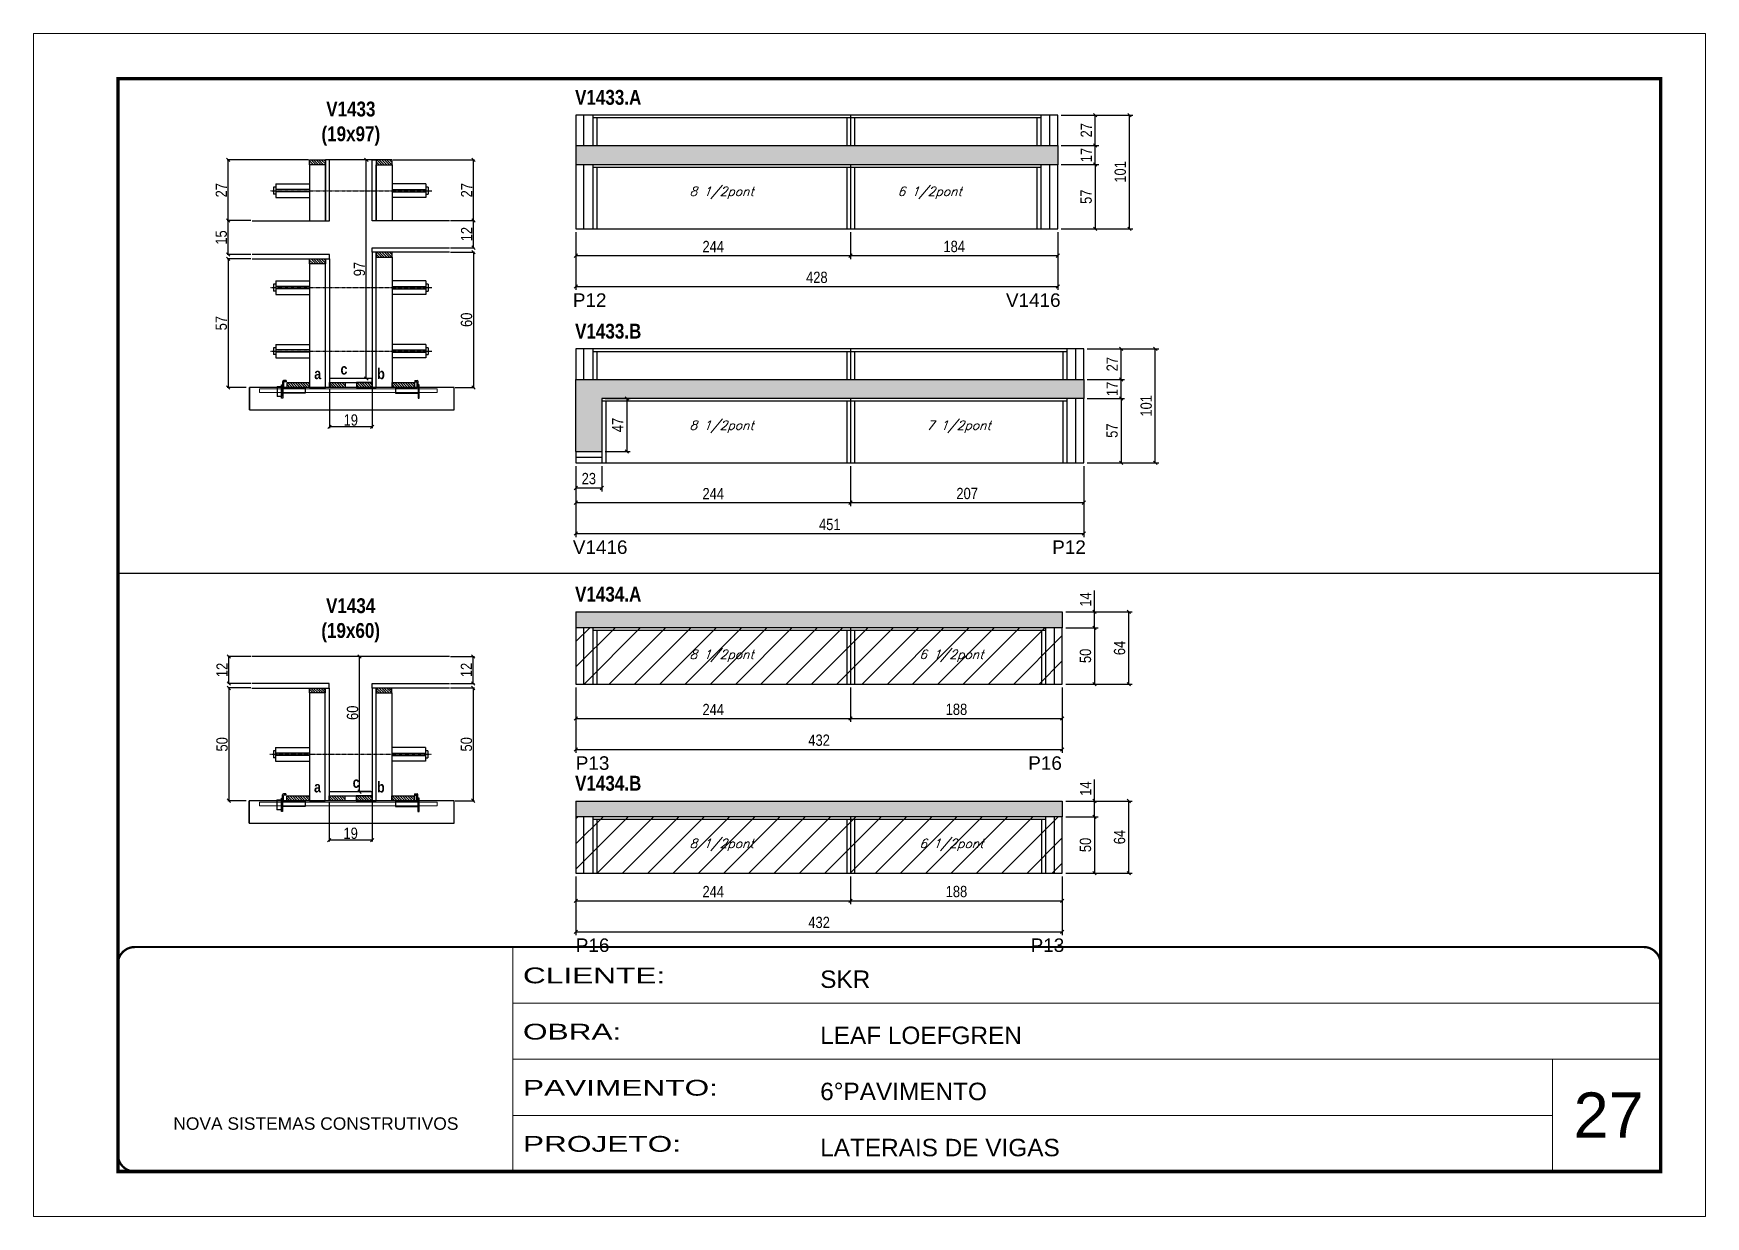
# Model space of a CAD drawing. Extents: x 3309 to 9563, y -2522 to 14608.
# Drawn here: x 6493 to 7978, y 6666 to 7716 of the extents above; entities that cross this region are included whole.
import ezdxf

# ---------------------------------------------------------------- set-up
doc = ezdxf.new("R2010")
doc.units = 0
for name, pattern in [('CONTINUO', [0]), ('DASHED', [0.75, 0.5, -0.25]), ('HIDDEN', [0.375, 0.25, -0.125])]:
    doc.linetypes.add(name, pattern=pattern)
for name, color, linetype in [('5', 5, 'Continuous'), ('barrote', 251, 'Continuous'), ('COTA', 241, 'Continuous'), ('detalhes', 4, 'Continuous'), ('NOMENCLATURA', 7, 'Continuous'), ('Painéis', 200, 'Continuous'), ('presilha', 1, 'Continuous'), ('SARR_2.2x10', 60, 'Continuous'), ('SARR_2.2x7', 40, 'Continuous'), ('SARR_3.5x7', 81, 'Continuous'), ('TENSOR', 3, 'Continuous'), ('texto', 7, 'Continuous')]:
    doc.layers.add(name, color=color, linetype=linetype)
for name, color, linetype, lineweight in [('CARIMBO', 255, 'Continuous', 9), ('CONCRETO', 251, 'Continuous', 25), ('Folhas', 255, 'Continuous', 9), ('Hachura', 251, 'Continuous', 9), ('SARRAFO DE PRESSAO', 251, 'DASHED', 9), ('SCO-___-LAJ', 2, 'Continuous', 0)]:
    doc.layers.add(name, color=color, linetype=linetype, lineweight=lineweight)
doc.styles.add('ARIAL', font='arial.ttf')
doc.styles.add('COTA TECNICA', font='techl___.ttf', dxfattribs={"height": 10})
doc.styles.add('COTA TECNICA 2X', font='techl___.ttf', dxfattribs={"height": 10})
doc.styles.add('Romans', font='romans.shx')
doc.styles.get("Standard").update_dxf_attribs({"font": 'arial.ttf'})
doc.styles.add('TECNICA', font='techb___.ttf', dxfattribs={"height": 10})
doc.styles.add('Tecnologia', font='')
doc.styles.get('Tecnologia').set_extended_font_data('Forgotten Futurist')
doc.dimstyles.new('PAINEL', dxfattribs={"dimtxt": 10, "dimasz": 3, "dimexe": 3, "dimexo": 3, "dimgap": 3, "dimtad": 1, "dimdec": 1, "dimzin": 12, "dimdsep": 46, "dimtxsty": 'COTA TECNICA', "dimblk1": 'OBLIQUE', "dimblk2": 'OBLIQUE', "dimsah": 1, "dimcen": 0.9, "dimclrd": 4, "dimclre": 4, "dimclrt": 240, "dimadec": 1, "dimazin": 3, "dimtfac": 1, "dimtdec": 1, "dimtmove": 0, "dimatfit": 3, "dimfxl": 1, "dimtolj": 1, "dimtzin": 12, "dimarcsym": 0})
doc.dimstyles.new('SECAO', dxfattribs={"dimscale": 0.333333, "dimtxt": 5, "dimasz": 9, "dimexe": 3, "dimexo": 3, "dimgap": 3, "dimtad": 1, "dimdec": 1, "dimlfac": 0.5, "dimzin": 12, "dimdsep": 46, "dimtxsty": 'COTA TECNICA 2X', "dimblk1": 'OBLIQUE', "dimblk2": 'OBLIQUE', "dimsah": 1, "dimcen": 0.9, "dimclrd": 4, "dimclre": 4, "dimclrt": 240, "dimadec": 1, "dimazin": 3, "dimtfac": 1, "dimtdec": 1, "dimtmove": 0, "dimatfit": 3, "dimfxl": 1, "dimtolj": 1, "dimtzin": 12, "dimarcsym": 0})
pattern_1 = [(135, (39991.244, -116109.9094), (-1.122532015, -1.122532015), [])]
pattern_2 = [(135, (39905.644, -115912.3094), (-1.122532015, -1.122532015), [])]
pattern_3 = [(135, (39991.0923, -116476.7142), (-1.122532015, -1.122532015), [])]

msp = doc.modelspace()

# ---------------------------------------------------------------- texts
at = {"layer": '5', "linetype": 'Continuous'}
for s, rotation, p in [('P12', 0.00004, (6971.93, 7473.75)), ('V1416', 0.00004, (7356.57, 7473.75)), ('V1416', 0.00004, (6971.93, 7254.48)), ('P12', 0.00004, (7397.63, 7254.48)), ('P13', 359.99996, (6974.54, 7062.87, 0)), ('P16', 359.99996, (7376.38, 7062.87, 0)), ('P16', 359.99996, (6974.54, 6901.22, 0)), ('P13', 359.99996, (7378.48, 6901.22, 0))]:
    msp.add_text(s, height=12, rotation=rotation, dxfattribs=at).set_placement(p)
at = {"layer": 'CARIMBO', "style": 'ARIAL'}
msp.add_text('27', height=40, dxfattribs=at).set_placement((7860.73, 6736.55))
at = {"layer": 'detalhes', "style": 'TECNICA'}
for s, p in [('a', (6742.23, 7409.62)), ('c', (6765.58, 7413.73)), ('b', (6798.2, 7409.61)), ('c', (6776.37, 7046.93)), ('a', (6742.08, 7042.82)), ('b', (6798.05, 7042.81))]:
    msp.add_text(s, height=9.6, dxfattribs=at).set_placement(p)
at = {"layer": 'NOMENCLATURA', "style": 'TECNICA'}
for s, p in [('V1433.A', (6973.89, 7653.14)), ('V1433.B', (6973.89, 7445.6)), ('V1434.A', (6973.89, 7212.16, 0)), ('V1434.B', (6973.89, 7044.37, 0))]:
    msp.add_text(s, height=13.2, dxfattribs=at).set_placement(p)
at = {"layer": 'NOMENCLATURA', "char_height": 13.2, "attachment_point": 2, "style": 'TECNICA'}
for s, insert in [('V1433\\P(19x97)', (6774.74, 7655.96)), ('V1434\\P(19x60)', (6774.59, 7215.15))]:
    msp.add_mtext_dynamic_manual_height_columns(s, width=300.2766, gutter_width=1, heights=[0], dxfattribs=dict(at, insert=insert))
at = {"layer": 'texto', "color": 2, "char_height": 8, "attachment_point": 5, "style": 'Romans'}
for s, insert in [('{\\Q19;\\C256;8 1/2pont}', (7104.1, 7574.96)), ('{\\Q19;\\C256;6 1/2pont}', (7288.85, 7574.96)), ('{\\Q19;\\C256;8 1/2pont}', (7104.1, 7367.42)), ('{\\Q19;\\C256;7 1/2pont}', (7314.6, 7367.42)), ('{\\Q19;\\C256;8 1/2pont}', (7104.1, 7163.98, 0)), ('{\\Q19;\\C256;6 1/2pont}', (7308.1, 7163.98, 0)), ('{\\Q19;\\C256;8 1/2pont}', (7104.1, 6996.18, 0)), ('{\\Q19;\\C256;6 1/2pont}', (7308.1, 6996.18, 0))]:
    msp.add_mtext(s, dxfattribs=dict(at, insert=insert))

# ---------------------------------------------------------------- blocks, each defined once
blk = doc.blocks.new('9999999999')
at = {"color": 30, "linetype": 'CONTINUO'}
for p, q in [((98564.6, 34230.2), (98564.6, 34429.4)), ((98564.6, 34379.6), (99584, 34379.6)), ((98564.6, 34329.8), (99488, 34329.8)), ((99584, 34329.8), (99488, 34329.8)), ((99488, 34329.8), (99488, 34230.2)), ((98564.6, 34280), (99488, 34280))]:
    blk.add_line(p, q, dxfattribs=at)
at = {"color": 30, "linetype": 'CONTINUO', "const_width": 2}
blk.add_lwpolyline([(99584, 34230.2), (99584, 34414.4, 0.414214), (99569, 34429.4), (98229, 34429.4, 0.414214), (98214, 34414.4), (98214, 34245.2, 0.414214), (98229, 34230.2), (99584, 34230.2)], format="xyb", dxfattribs=at)
at = {"layer": 'Folhas'}
blk.add_lwpolyline([(98139, 34190.2), (99624, 34190.2), (99624, 35240.2), (98139, 35240.2)], close=True, dxfattribs=at)
at = {"layer": 'Folhas', "color": 30, "const_width": 3}
blk.add_lwpolyline([(98214, 34230.2), (99584, 34230.2), (99584, 35200.2), (98214, 35200.2)], close=True, dxfattribs=at)
at = {"color": 7, "linetype": 'Continuous', "ltscale": 5, "style": 'ARIAL'}
for s, height, p in [('SKR', 15.48, (98837.7, 34393.1)), ('LEAF LOEFGREN', 15.483, (98837.7, 34343.3)), ('6°PAVIMENTO', 15.483, (98837.7, 34293.5)), ('NOVA SISTEMAS CONSTRUTIVOS', 11.059, (98263.2, 34267.2)), ('LATERAIS DE VIGAS', 15.483, (98837.7, 34243.7))]:
    blk.add_text(s, height=height, dxfattribs=at).set_placement(p)
at = {"layer": 'Folhas', "color": 7, "style": 'Tecnologia', "width": 1.5}
for s, p in [('CLIENTE:', (98573.7, 34397.2)), ('OBRA:', (98573.7, 34347.3)), ('PAVIMENTO:', (98573.7, 34297.5)), ('PROJETO:', (98573.7, 34247.7))]:
    blk.add_text(s, height=14, dxfattribs=at).set_placement(p)
blk = doc.blocks.new('_Oblique')
at = {"color": 0, "linetype": 'ByBlock', "lineweight": -2}
blk.add_line((-0.5, -0.5), (0.5, 0.5), dxfattribs=at)
blk = doc.blocks.new('*D2389')
at = {"layer": 'COTA', "color": 4, "lineweight": -2, "transparency": 16777216}
for p, q in [((6755.7, 7401.3), (6755.7, 7366.2)), ((6793.7, 7401.3), (6793.7, 7366.2)), ((6793.7, 7367.2), (6755.7, 7367.2))]:
    blk.add_line(p, q, dxfattribs=at)
at = {"layer": 'Defpoints', "color": 0, "transparency": 16777216}
for p in [(6755.7, 7402.3), (6793.7, 7402.3), (6755.7, 7367.2)]:
    blk.add_point(p, dxfattribs=at)
at = {"layer": 'COTA', "color": 4, "lineweight": -2, "transparency": 16777216, "xscale": 3, "yscale": 3, "zscale": 3, "rotation": 180}
blk.add_blockref('_Oblique', (6755.7, 7367.2), dxfattribs=at)
at = {"layer": 'COTA', "color": 4, "lineweight": -2, "transparency": 16777216, "xscale": 3, "yscale": 3, "zscale": 3}
blk.add_blockref('_Oblique', (6793.7, 7367.2), dxfattribs=at)
at = {"layer": 'COTA', "color": 240, "transparency": 16777216, "insert": (6774.7, 7373.3), "char_height": 10, "attachment_point": 5, "style": 'COTA TECNICA 2X'}
blk.add_mtext('\\A1;19', dxfattribs=at)
blk = doc.blocks.new('PRESILHA METÁLICA 1')
at = {"layer": 'presilha'}
for p, q in [((0, 13), (6, 13)), ((0, 13), (0, 0)), ((6, 0), (0, 0)), ((6, 15.5), (7.5, 15.5)), ((6, -2.5), (6, 15.5)), ((6, 13), (6, 0)), ((7.5, 10.6), (7.5, 19.9)), ((7.5, 15.5), (7.5, -2.5)), ((37.5, 4.1), (7.5, 4.1)), ((12, 21), (8.6, 21)), ((9, 11.6), (9, 18.9)), ((12, 19.5), (9.6, 19.5)), ((37.5, 11), (9.6, 11)), ((12, 21), (12, 19.5)), ((37.5, 11), (37.5, 4.1)), ((7.5, -2.5), (6, -2.5))]:
    blk.add_line(p, q, dxfattribs=at)
for centre, radius, start, end in [((8.6, 19.9), 1.14, 90, 180), ((9.6, 18.9), 0.57, 90, 180), ((9.6, 11.6), 0.57, 180, 270)]:
    blk.add_arc(centre, radius, start, end, dxfattribs=at)
blk = doc.blocks.new('PRESILHA METÁLICA 2')
at = {"layer": 'presilha'}
for p, q in [((-5.2, 23.5), (-5.2, 22)), ((-5.2, 23.5), (-1.9, 23.5)), ((-0.8, 14.6), (-0.8, 22.4)), ((-30.8, 13.5), (-30.8, 6.6)), ((-30.8, 13.5), (-2.8, 13.5)), ((-30.8, 6.6), (-0.8, 6.6)), ((-5.2, 22), (-2.8, 22)), ((-2.2, 14.1), (-2.2, 21.4)), ((0.8, 18), (-0.8, 18)), ((-0.8, 18), (-0.8, 0)), ((-0.8, 0), (0.8, 0)), ((0.8, 0), (0.8, 18))]:
    blk.add_line(p, q, dxfattribs=at)
for centre, radius, start, end in [((-1.9, 22.4), 1.14, 0, 90), ((-2.8, 21.4), 0.57, 0, 90), ((-2.8, 14.1), 0.57, 270, 0)]:
    blk.add_arc(centre, radius, start, end, dxfattribs=at)
blk = doc.blocks.new('*D2390')
at = {"layer": 'COTA', "color": 4, "lineweight": -2, "transparency": 16777216}
for p, q in [((6863.4, 7522.3), (6884.6, 7522.3)), ((6883.6, 7522.3), (6883.6, 7402.3)), ((6867.5, 7402.3), (6884.6, 7402.3))]:
    blk.add_line(p, q, dxfattribs=at)
at = {"layer": 'Defpoints', "color": 0, "transparency": 16777216}
for p in [(6862.4, 7522.3), (6866.5, 7402.3), (6883.6, 7402.3)]:
    blk.add_point(p, dxfattribs=at)
at = {"layer": 'COTA', "color": 4, "lineweight": -2, "transparency": 16777216, "xscale": 3, "yscale": 3, "zscale": 3}
for p, rotation in [((6883.6, 7522.3), 90), ((6883.6, 7402.3), 270)]:
    blk.add_blockref('_Oblique', p, dxfattribs=dict(at, rotation=rotation))
at = {"layer": 'COTA', "color": 240, "transparency": 16777216, "insert": (6877.5, 7462.3), "char_height": 10, "attachment_point": 5, "rotation": 90, "style": 'COTA TECNICA 2X'}
blk.add_mtext('\\A1;60', dxfattribs=at)
blk = doc.blocks.new('*D2391')
at = {"layer": 'COTA', "color": 4, "lineweight": -2, "transparency": 16777216}
for p, q in [((6792.7, 7604.3), (6787.5, 7604.3)), ((6788.5, 7410.3), (6788.5, 7604.3)), ((6792.7, 7410.3), (6787.5, 7410.3))]:
    blk.add_line(p, q, dxfattribs=at)
at = {"layer": 'Defpoints', "color": 0, "transparency": 16777216}
for p in [(6788.5, 7604.3), (6793.7, 7604.3), (6793.7, 7410.3)]:
    blk.add_point(p, dxfattribs=at)
at = {"layer": 'COTA', "color": 4, "lineweight": -2, "transparency": 16777216, "xscale": 3, "yscale": 3, "zscale": 3}
for p, rotation in [((6788.5, 7604.3), 90), ((6788.5, 7410.3), 270)]:
    blk.add_blockref('_Oblique', p, dxfattribs=dict(at, rotation=rotation))
at = {"layer": 'COTA', "color": 240, "transparency": 16777216, "insert": (6782.4, 7507.3), "char_height": 10, "attachment_point": 5, "rotation": 90, "style": 'COTA TECNICA 2X'}
blk.add_mtext('\\A1;97', dxfattribs=at)
blk = doc.blocks.new('*D2392')
at = {"layer": 'COTA', "color": 4, "lineweight": -2, "transparency": 16777216}
for p, q in [((6863.4, 7550.3), (6884.6, 7550.3)), ((6883.6, 7526.3), (6883.6, 7550.3)), ((6863.4, 7526.3), (6884.6, 7526.3))]:
    blk.add_line(p, q, dxfattribs=at)
at = {"layer": 'Defpoints', "color": 0, "transparency": 16777216}
for p in [(6862.4, 7550.3), (6883.6, 7550.3), (6862.4, 7526.3)]:
    blk.add_point(p, dxfattribs=at)
at = {"layer": 'COTA', "color": 4, "lineweight": -2, "transparency": 16777216, "xscale": 3, "yscale": 3, "zscale": 3}
for p, rotation in [((6883.6, 7550.3), 90), ((6883.6, 7526.3), 270)]:
    blk.add_blockref('_Oblique', p, dxfattribs=dict(at, rotation=rotation))
at = {"layer": 'COTA', "color": 240, "transparency": 16777216, "insert": (6877.6, 7538.3), "char_height": 10, "attachment_point": 5, "rotation": 90, "style": 'COTA TECNICA 2X'}
blk.add_mtext('\\A1;12', dxfattribs=at)
blk = doc.blocks.new('*D2393')
at = {"layer": 'COTA', "color": 4, "lineweight": -2, "transparency": 16777216}
for p, q in [((6812.3, 7604.3), (6884.6, 7604.3)), ((6883.6, 7550.3), (6883.6, 7604.3)), ((6863.4, 7550.3), (6884.6, 7550.3))]:
    blk.add_line(p, q, dxfattribs=at)
at = {"layer": 'Defpoints', "color": 0, "transparency": 16777216}
for p in [(6811.3, 7604.3), (6883.6, 7604.3), (6862.4, 7550.3)]:
    blk.add_point(p, dxfattribs=at)
at = {"layer": 'COTA', "color": 4, "lineweight": -2, "transparency": 16777216, "xscale": 3, "yscale": 3, "zscale": 3}
for p, rotation in [((6883.6, 7604.3), 90), ((6883.6, 7550.3), 270)]:
    blk.add_blockref('_Oblique', p, dxfattribs=dict(at, rotation=rotation))
at = {"layer": 'COTA', "color": 240, "transparency": 16777216, "insert": (6877.6, 7577.3), "char_height": 10, "attachment_point": 5, "rotation": 90, "style": 'COTA TECNICA 2X'}
blk.add_mtext('\\A1;27', dxfattribs=at)
blk = doc.blocks.new('*D2394')
at = {"layer": 'COTA', "color": 4, "lineweight": -2, "transparency": 16777216}
for p, q in [((6686, 7516.3), (6664.8, 7516.3)), ((6665.8, 7516.3), (6665.8, 7402.3)), ((6681.9, 7402.3), (6664.8, 7402.3))]:
    blk.add_line(p, q, dxfattribs=at)
at = {"layer": 'Defpoints', "color": 0, "transparency": 16777216}
for p in [(6687, 7516.3), (6665.8, 7402.3), (6682.9, 7402.3)]:
    blk.add_point(p, dxfattribs=at)
at = {"layer": 'COTA', "color": 4, "lineweight": -2, "transparency": 16777216, "xscale": 3, "yscale": 3, "zscale": 3}
for p, rotation in [((6665.8, 7516.3), 90), ((6665.8, 7402.3), 270)]:
    blk.add_blockref('_Oblique', p, dxfattribs=dict(at, rotation=rotation))
at = {"layer": 'COTA', "color": 240, "transparency": 16777216, "insert": (6659.7, 7459.3), "char_height": 10, "attachment_point": 5, "rotation": 90, "style": 'COTA TECNICA 2X'}
blk.add_mtext('\\A1;57', dxfattribs=at)
blk = doc.blocks.new('*D2395')
at = {"layer": 'COTA', "color": 4, "lineweight": -2, "transparency": 16777216}
for p, q in [((6686, 7550.3), (6664.8, 7550.3)), ((6665.8, 7520.3), (6665.8, 7550.3)), ((6686, 7520.3), (6664.8, 7520.3))]:
    blk.add_line(p, q, dxfattribs=at)
at = {"layer": 'Defpoints', "color": 0, "transparency": 16777216}
for p in [(6665.8, 7550.3), (6687, 7550.3), (6687, 7520.3)]:
    blk.add_point(p, dxfattribs=at)
at = {"layer": 'COTA', "color": 4, "lineweight": -2, "transparency": 16777216, "xscale": 3, "yscale": 3, "zscale": 3}
for p, rotation in [((6665.8, 7550.3), 90), ((6665.8, 7520.3), 270)]:
    blk.add_blockref('_Oblique', p, dxfattribs=dict(at, rotation=rotation))
at = {"layer": 'COTA', "color": 240, "transparency": 16777216, "insert": (6659.7, 7535.3), "char_height": 10, "attachment_point": 5, "rotation": 90, "style": 'COTA TECNICA 2X'}
blk.add_mtext('\\A1;15', dxfattribs=at)
blk = doc.blocks.new('*D2396')
at = {"layer": 'COTA', "color": 4, "lineweight": -2, "transparency": 16777216}
for p, q in [((6737.1, 7604.3), (6664.8, 7604.3)), ((6665.8, 7550.3), (6665.8, 7604.3)), ((6686, 7550.3), (6664.8, 7550.3))]:
    blk.add_line(p, q, dxfattribs=at)
at = {"layer": 'Defpoints', "color": 0, "transparency": 16777216}
for p in [(6665.8, 7604.3), (6738.1, 7604.3), (6687, 7550.3)]:
    blk.add_point(p, dxfattribs=at)
at = {"layer": 'COTA', "color": 4, "lineweight": -2, "transparency": 16777216, "xscale": 3, "yscale": 3, "zscale": 3}
for p, rotation in [((6665.8, 7604.3), 90), ((6665.8, 7550.3), 270)]:
    blk.add_blockref('_Oblique', p, dxfattribs=dict(at, rotation=rotation))
at = {"layer": 'COTA', "color": 240, "transparency": 16777216, "insert": (6659.7, 7577.3), "char_height": 10, "attachment_point": 5, "rotation": 90, "style": 'COTA TECNICA 2X'}
blk.add_mtext('\\A1;27', dxfattribs=at)
blk = doc.blocks.new('*D2397')
at = {"layer": 'COTA', "color": 4, "lineweight": -2, "transparency": 16777216}
for p, q in [((6974.6, 7540), (6974.6, 7488.8)), ((7402.6, 7540), (7402.6, 7488.8)), ((6974.6, 7491.8), (7402.6, 7491.8))]:
    blk.add_line(p, q, dxfattribs=at)
at = {"layer": 'Defpoints', "color": 0, "transparency": 16777216}
for p in [(6974.6, 7543), (7402.6, 7543), (7402.6, 7491.8)]:
    blk.add_point(p, dxfattribs=at)
at = {"layer": 'COTA', "color": 4, "lineweight": -2, "transparency": 16777216, "xscale": 3, "yscale": 3, "zscale": 3, "rotation": 180}
blk.add_blockref('_Oblique', (6974.6, 7491.8), dxfattribs=at)
at = {"layer": 'COTA', "color": 4, "lineweight": -2, "transparency": 16777216, "xscale": 3, "yscale": 3, "zscale": 3}
blk.add_blockref('_Oblique', (7402.6, 7491.8), dxfattribs=at)
at = {"layer": 'COTA', "color": 240, "transparency": 16777216, "insert": (7188.6, 7499.9), "char_height": 10, "attachment_point": 5, "style": 'COTA TECNICA'}
blk.add_mtext('\\A1;428', dxfattribs=at)
blk = doc.blocks.new('*D2398')
at = {"layer": 'COTA', "color": 4, "lineweight": -2, "transparency": 16777216}
for p, q in [((6974.6, 7540), (6974.6, 7516.2)), ((7218.6, 7540), (7218.6, 7516.2)), ((6974.6, 7519.2), (7218.6, 7519.2))]:
    blk.add_line(p, q, dxfattribs=at)
at = {"layer": 'Defpoints', "color": 0, "transparency": 16777216}
for p in [(6974.6, 7543), (7218.6, 7543), (7218.6, 7519.2)]:
    blk.add_point(p, dxfattribs=at)
at = {"layer": 'COTA', "color": 4, "lineweight": -2, "transparency": 16777216, "xscale": 3, "yscale": 3, "zscale": 3, "rotation": 180}
blk.add_blockref('_Oblique', (6974.6, 7519.2), dxfattribs=at)
at = {"layer": 'COTA', "color": 4, "lineweight": -2, "transparency": 16777216, "xscale": 3, "yscale": 3, "zscale": 3}
blk.add_blockref('_Oblique', (7218.6, 7519.2), dxfattribs=at)
at = {"layer": 'COTA', "color": 240, "transparency": 16777216, "insert": (7096.6, 7527.3), "char_height": 10, "attachment_point": 5, "style": 'COTA TECNICA'}
blk.add_mtext('\\A1;244', dxfattribs=at)
blk = doc.blocks.new('*D2399')
at = {"layer": 'COTA', "color": 4, "lineweight": -2, "transparency": 16777216}
for p, q in [((7218.6, 7540), (7218.6, 7516.2)), ((7402.6, 7540), (7402.6, 7516.2)), ((7218.6, 7519.2), (7402.6, 7519.2))]:
    blk.add_line(p, q, dxfattribs=at)
at = {"layer": 'Defpoints', "color": 0, "transparency": 16777216}
for p in [(7218.6, 7543), (7402.6, 7543), (7402.6, 7519.2)]:
    blk.add_point(p, dxfattribs=at)
at = {"layer": 'COTA', "color": 4, "lineweight": -2, "transparency": 16777216, "xscale": 3, "yscale": 3, "zscale": 3, "rotation": 180}
blk.add_blockref('_Oblique', (7218.6, 7519.2), dxfattribs=at)
at = {"layer": 'COTA', "color": 4, "lineweight": -2, "transparency": 16777216, "xscale": 3, "yscale": 3, "zscale": 3}
blk.add_blockref('_Oblique', (7402.6, 7519.2), dxfattribs=at)
at = {"layer": 'COTA', "color": 240, "transparency": 16777216, "insert": (7310.6, 7527.3), "char_height": 10, "attachment_point": 5, "style": 'COTA TECNICA'}
blk.add_mtext('\\A1;184', dxfattribs=at)
blk = doc.blocks.new('*D2400')
at = {"layer": 'COTA', "color": 4, "lineweight": -2, "transparency": 16777216}
for p, q in [((7405.6, 7617), (7438.9, 7617)), ((7435.9, 7600), (7435.9, 7617)), ((7405.6, 7600), (7438.9, 7600))]:
    blk.add_line(p, q, dxfattribs=at)
at = {"layer": 'Defpoints', "color": 0, "transparency": 16777216}
for p in [(7402.6, 7617), (7435.9, 7617), (7402.6, 7600)]:
    blk.add_point(p, dxfattribs=at)
at = {"layer": 'COTA', "color": 4, "lineweight": -2, "transparency": 16777216, "xscale": 3, "yscale": 3, "zscale": 3}
for p, rotation in [((7435.9, 7617), 90), ((7435.9, 7600), 270)]:
    blk.add_blockref('_Oblique', p, dxfattribs=dict(at, rotation=rotation))
at = {"layer": 'COTA', "color": 240, "transparency": 16777216, "insert": (7427.9, 7608.5), "char_height": 10, "attachment_point": 5, "rotation": 90, "style": 'COTA TECNICA'}
blk.add_mtext('\\A1;17', dxfattribs=at)
blk = doc.blocks.new('*D2401')
at = {"layer": 'COTA', "color": 4, "lineweight": -2, "transparency": 16777216}
for p, q in [((7405.6, 7600), (7438.9, 7600)), ((7435.9, 7600), (7435.9, 7543)), ((7405.6, 7543), (7438.9, 7543))]:
    blk.add_line(p, q, dxfattribs=at)
at = {"layer": 'Defpoints', "color": 0, "transparency": 16777216}
for p in [(7402.6, 7600), (7402.6, 7543), (7435.9, 7543)]:
    blk.add_point(p, dxfattribs=at)
at = {"layer": 'COTA', "color": 4, "lineweight": -2, "transparency": 16777216, "xscale": 3, "yscale": 3, "zscale": 3}
for p, rotation in [((7435.9, 7600), 90), ((7435.9, 7543), 270)]:
    blk.add_blockref('_Oblique', p, dxfattribs=dict(at, rotation=rotation))
at = {"layer": 'COTA', "color": 240, "transparency": 16777216, "insert": (7427.8, 7571.5), "char_height": 10, "attachment_point": 5, "rotation": 90, "style": 'COTA TECNICA'}
blk.add_mtext('\\A1;57', dxfattribs=at)
blk = doc.blocks.new('*D2402')
at = {"layer": 'COTA', "color": 4, "lineweight": -2, "transparency": 16777216}
for p, q in [((7405.6, 7644), (7469.2, 7644)), ((7466.2, 7543), (7466.2, 7644)), ((7405.6, 7543), (7469.2, 7543))]:
    blk.add_line(p, q, dxfattribs=at)
at = {"layer": 'Defpoints', "color": 0, "transparency": 16777216}
for p in [(7402.6, 7644), (7466.2, 7644), (7402.6, 7543)]:
    blk.add_point(p, dxfattribs=at)
at = {"layer": 'COTA', "color": 4, "lineweight": -2, "transparency": 16777216, "xscale": 3, "yscale": 3, "zscale": 3}
for p, rotation in [((7466.2, 7644), 90), ((7466.2, 7543), 270)]:
    blk.add_blockref('_Oblique', p, dxfattribs=dict(at, rotation=rotation))
at = {"layer": 'COTA', "color": 240, "transparency": 16777216, "insert": (7458.1, 7593.5), "char_height": 10, "attachment_point": 5, "rotation": 90, "style": 'COTA TECNICA'}
blk.add_mtext('\\A1;101', dxfattribs=at)
blk = doc.blocks.new('*D2403')
at = {"layer": 'COTA', "color": 4, "lineweight": -2, "transparency": 16777216}
for p, q in [((7405.6, 7644), (7438.9, 7644)), ((7435.9, 7617), (7435.9, 7644)), ((7405.6, 7617), (7438.9, 7617))]:
    blk.add_line(p, q, dxfattribs=at)
at = {"layer": 'Defpoints', "color": 0, "transparency": 16777216}
for p in [(7402.6, 7644), (7435.9, 7644), (7402.6, 7617)]:
    blk.add_point(p, dxfattribs=at)
at = {"layer": 'COTA', "color": 4, "lineweight": -2, "transparency": 16777216, "xscale": 3, "yscale": 3, "zscale": 3}
for p, rotation in [((7435.9, 7644), 90), ((7435.9, 7617), 270)]:
    blk.add_blockref('_Oblique', p, dxfattribs=dict(at, rotation=rotation))
at = {"layer": 'COTA', "color": 240, "transparency": 16777216, "insert": (7427.9, 7630.5), "char_height": 10, "attachment_point": 5, "rotation": 90, "style": 'COTA TECNICA'}
blk.add_mtext('\\A1;27', dxfattribs=at)
blk = doc.blocks.new('*D2404')
at = {"layer": 'COTA', "color": 4, "lineweight": -2, "transparency": 16777216}
for p, q in [((6974.6, 7332.4), (6974.6, 7269.5)), ((7425.6, 7332.4), (7425.6, 7269.5)), ((6974.6, 7272.5), (7425.6, 7272.5))]:
    blk.add_line(p, q, dxfattribs=at)
at = {"layer": 'Defpoints', "color": 0, "transparency": 16777216}
for p in [(6974.6, 7335.4), (7425.6, 7335.4), (7425.6, 7272.5)]:
    blk.add_point(p, dxfattribs=at)
at = {"layer": 'COTA', "color": 4, "lineweight": -2, "transparency": 16777216, "xscale": 3, "yscale": 3, "zscale": 3, "rotation": 180}
blk.add_blockref('_Oblique', (6974.6, 7272.5), dxfattribs=at)
at = {"layer": 'COTA', "color": 4, "lineweight": -2, "transparency": 16777216, "xscale": 3, "yscale": 3, "zscale": 3}
blk.add_blockref('_Oblique', (7425.6, 7272.5), dxfattribs=at)
at = {"layer": 'COTA', "color": 240, "transparency": 16777216, "insert": (7200.1, 7280.6), "char_height": 10, "attachment_point": 5, "style": 'COTA TECNICA'}
blk.add_mtext('\\A1;451', dxfattribs=at)
blk = doc.blocks.new('*D2405')
at = {"layer": 'COTA', "color": 4, "lineweight": -2, "transparency": 16777216}
for p, q in [((6974.6, 7332.4), (6974.6, 7297)), ((7218.6, 7332.4), (7218.6, 7297)), ((6974.6, 7300), (7218.6, 7300))]:
    blk.add_line(p, q, dxfattribs=at)
at = {"layer": 'Defpoints', "color": 0, "transparency": 16777216}
for p in [(6974.6, 7335.4), (7218.6, 7335.4), (7218.6, 7300)]:
    blk.add_point(p, dxfattribs=at)
at = {"layer": 'COTA', "color": 4, "lineweight": -2, "transparency": 16777216, "xscale": 3, "yscale": 3, "zscale": 3, "rotation": 180}
blk.add_blockref('_Oblique', (6974.6, 7300), dxfattribs=at)
at = {"layer": 'COTA', "color": 4, "lineweight": -2, "transparency": 16777216, "xscale": 3, "yscale": 3, "zscale": 3}
blk.add_blockref('_Oblique', (7218.6, 7300), dxfattribs=at)
at = {"layer": 'COTA', "color": 240, "transparency": 16777216, "insert": (7096.6, 7308), "char_height": 10, "attachment_point": 5, "style": 'COTA TECNICA'}
blk.add_mtext('\\A1;244', dxfattribs=at)
blk = doc.blocks.new('*D2406')
at = {"layer": 'COTA', "color": 4, "lineweight": -2, "transparency": 16777216}
for p, q in [((7218.6, 7332.4), (7218.6, 7297)), ((7425.6, 7332.4), (7425.6, 7297)), ((7218.6, 7300), (7425.6, 7300))]:
    blk.add_line(p, q, dxfattribs=at)
at = {"layer": 'Defpoints', "color": 0, "transparency": 16777216}
for p in [(7218.6, 7335.4), (7425.6, 7335.4), (7425.6, 7300)]:
    blk.add_point(p, dxfattribs=at)
at = {"layer": 'COTA', "color": 4, "lineweight": -2, "transparency": 16777216, "xscale": 3, "yscale": 3, "zscale": 3, "rotation": 180}
blk.add_blockref('_Oblique', (7218.6, 7300), dxfattribs=at)
at = {"layer": 'COTA', "color": 4, "lineweight": -2, "transparency": 16777216, "xscale": 3, "yscale": 3, "zscale": 3}
blk.add_blockref('_Oblique', (7425.6, 7300), dxfattribs=at)
at = {"layer": 'COTA', "color": 240, "transparency": 16777216, "insert": (7322.1, 7308.1), "char_height": 10, "attachment_point": 5, "style": 'COTA TECNICA'}
blk.add_mtext('\\A1;207', dxfattribs=at)
blk = doc.blocks.new('*D2407')
at = {"layer": 'COTA', "color": 4, "lineweight": -2, "transparency": 16777216}
for p, q in [((7000.6, 7392.4), (7022.9, 7392.4)), ((7019.9, 7392.4), (7019.9, 7345.4)), ((7000.6, 7345.4), (7022.9, 7345.4))]:
    blk.add_line(p, q, dxfattribs=at)
at = {"layer": 'Defpoints', "color": 0, "transparency": 16777216}
for p in [(6997.6, 7392.4), (6997.6, 7345.4), (7019.9, 7345.4)]:
    blk.add_point(p, dxfattribs=at)
at = {"layer": 'COTA', "color": 4, "lineweight": -2, "transparency": 16777216, "xscale": 3, "yscale": 3, "zscale": 3}
for p, rotation in [((7019.9, 7392.4), 90), ((7019.9, 7345.4), 270)]:
    blk.add_blockref('_Oblique', p, dxfattribs=dict(at, rotation=rotation))
at = {"layer": 'COTA', "color": 240, "transparency": 16777216, "insert": (7011.8, 7368.9), "char_height": 10, "attachment_point": 5, "rotation": 90, "style": 'COTA TECNICA'}
blk.add_mtext('\\A1;47', dxfattribs=at)
blk = doc.blocks.new('*D2408')
at = {"layer": 'COTA', "color": 4, "lineweight": -2, "transparency": 16777216}
for p, q in [((7428.6, 7409.4), (7461.9, 7409.4)), ((7458.9, 7392.4), (7458.9, 7409.4)), ((7428.6, 7392.4), (7461.9, 7392.4))]:
    blk.add_line(p, q, dxfattribs=at)
at = {"layer": 'Defpoints', "color": 0, "transparency": 16777216}
for p in [(7425.6, 7409.4), (7458.9, 7409.4), (7425.6, 7392.4)]:
    blk.add_point(p, dxfattribs=at)
at = {"layer": 'COTA', "color": 4, "lineweight": -2, "transparency": 16777216, "xscale": 3, "yscale": 3, "zscale": 3}
for p, rotation in [((7458.9, 7409.4), 90), ((7458.9, 7392.4), 270)]:
    blk.add_blockref('_Oblique', p, dxfattribs=dict(at, rotation=rotation))
at = {"layer": 'COTA', "color": 240, "transparency": 16777216, "insert": (7450.9, 7400.9), "char_height": 10, "attachment_point": 5, "rotation": 90, "style": 'COTA TECNICA'}
blk.add_mtext('\\A1;17', dxfattribs=at)
blk = doc.blocks.new('*D2409')
at = {"layer": 'COTA', "color": 4, "lineweight": -2, "transparency": 16777216}
for p, q in [((7428.6, 7392.4), (7461.9, 7392.4)), ((7458.9, 7392.4), (7458.9, 7335.4)), ((7428.6, 7335.4), (7461.9, 7335.4))]:
    blk.add_line(p, q, dxfattribs=at)
at = {"layer": 'Defpoints', "color": 0, "transparency": 16777216}
for p in [(7425.6, 7392.4), (7425.6, 7335.4), (7458.9, 7335.4)]:
    blk.add_point(p, dxfattribs=at)
at = {"layer": 'COTA', "color": 4, "lineweight": -2, "transparency": 16777216, "xscale": 3, "yscale": 3, "zscale": 3}
for p, rotation in [((7458.9, 7392.4), 90), ((7458.9, 7335.4), 270)]:
    blk.add_blockref('_Oblique', p, dxfattribs=dict(at, rotation=rotation))
at = {"layer": 'COTA', "color": 240, "transparency": 16777216, "insert": (7450.8, 7363.9), "char_height": 10, "attachment_point": 5, "rotation": 90, "style": 'COTA TECNICA'}
blk.add_mtext('\\A1;57', dxfattribs=at)
blk = doc.blocks.new('*D2410')
at = {"layer": 'COTA', "color": 4, "lineweight": -2, "transparency": 16777216}
for p, q in [((7428.6, 7436.4), (7492.2, 7436.4)), ((7489.2, 7335.4), (7489.2, 7436.4)), ((7428.6, 7335.4), (7492.2, 7335.4))]:
    blk.add_line(p, q, dxfattribs=at)
at = {"layer": 'Defpoints', "color": 0, "transparency": 16777216}
for p in [(7425.6, 7436.4), (7489.2, 7436.4), (7425.6, 7335.4)]:
    blk.add_point(p, dxfattribs=at)
at = {"layer": 'COTA', "color": 4, "lineweight": -2, "transparency": 16777216, "xscale": 3, "yscale": 3, "zscale": 3}
for p, rotation in [((7489.2, 7436.4), 90), ((7489.2, 7335.4), 270)]:
    blk.add_blockref('_Oblique', p, dxfattribs=dict(at, rotation=rotation))
at = {"layer": 'COTA', "color": 240, "transparency": 16777216, "insert": (7481.1, 7385.9), "char_height": 10, "attachment_point": 5, "rotation": 90, "style": 'COTA TECNICA'}
blk.add_mtext('\\A1;101', dxfattribs=at)
blk = doc.blocks.new('*D2411')
at = {"layer": 'COTA', "color": 4, "lineweight": -2, "transparency": 16777216}
for p, q in [((7428.6, 7436.4), (7461.9, 7436.4)), ((7458.9, 7409.4), (7458.9, 7436.4)), ((7428.6, 7409.4), (7461.9, 7409.4))]:
    blk.add_line(p, q, dxfattribs=at)
at = {"layer": 'Defpoints', "color": 0, "transparency": 16777216}
for p in [(7425.6, 7436.4), (7458.9, 7436.4), (7425.6, 7409.4)]:
    blk.add_point(p, dxfattribs=at)
at = {"layer": 'COTA', "color": 4, "lineweight": -2, "transparency": 16777216, "xscale": 3, "yscale": 3, "zscale": 3}
for p, rotation in [((7458.9, 7436.4), 90), ((7458.9, 7409.4), 270)]:
    blk.add_blockref('_Oblique', p, dxfattribs=dict(at, rotation=rotation))
at = {"layer": 'COTA', "color": 240, "transparency": 16777216, "insert": (7450.9, 7422.9), "char_height": 10, "attachment_point": 5, "rotation": 90, "style": 'COTA TECNICA'}
blk.add_mtext('\\A1;27', dxfattribs=at)
blk = doc.blocks.new('*D2412')
at = {"layer": 'COTA', "color": 4, "lineweight": -2, "transparency": 16777216}
for p, q in [((6974.6, 7332.4), (6974.6, 7310)), ((6997.6, 7332.4), (6997.6, 7310)), ((6974.6, 7313), (6997.6, 7313))]:
    blk.add_line(p, q, dxfattribs=at)
at = {"layer": 'Defpoints', "color": 0, "transparency": 16777216}
for p in [(6974.6, 7335.4), (6997.6, 7335.4), (6997.6, 7313)]:
    blk.add_point(p, dxfattribs=at)
at = {"layer": 'COTA', "color": 4, "lineweight": -2, "transparency": 16777216, "xscale": 3, "yscale": 3, "zscale": 3, "rotation": 180}
blk.add_blockref('_Oblique', (6974.6, 7313), dxfattribs=at)
at = {"layer": 'COTA', "color": 4, "lineweight": -2, "transparency": 16777216, "xscale": 3, "yscale": 3, "zscale": 3}
blk.add_blockref('_Oblique', (6997.6, 7313), dxfattribs=at)
at = {"layer": 'COTA', "color": 240, "transparency": 16777216, "insert": (6986.1, 7321.3), "char_height": 10, "attachment_point": 5, "style": 'COTA TECNICA'}
blk.add_mtext('\\A1;23', dxfattribs=at)
blk = doc.blocks.new('*D2420')
at = {"layer": 'COTA', "color": 4, "lineweight": -2, "transparency": 16777216}
for p, q in [((6755.6, 7034.5), (6755.6, 6999.4)), ((6793.6, 7034.5), (6793.6, 6999.4)), ((6793.6, 7000.4), (6755.6, 7000.4))]:
    blk.add_line(p, q, dxfattribs=at)
at = {"layer": 'Defpoints', "color": 0, "transparency": 16777216}
for p in [(6755.6, 7035.5), (6793.6, 7035.5), (6755.6, 7000.4)]:
    blk.add_point(p, dxfattribs=at)
at = {"layer": 'COTA', "color": 4, "lineweight": -2, "transparency": 16777216, "xscale": 3, "yscale": 3, "zscale": 3, "rotation": 180}
blk.add_blockref('_Oblique', (6755.6, 7000.4), dxfattribs=at)
at = {"layer": 'COTA', "color": 4, "lineweight": -2, "transparency": 16777216, "xscale": 3, "yscale": 3, "zscale": 3}
blk.add_blockref('_Oblique', (6793.6, 7000.4), dxfattribs=at)
at = {"layer": 'COTA', "color": 240, "transparency": 16777216, "insert": (6774.6, 7006.5), "char_height": 10, "attachment_point": 5, "style": 'COTA TECNICA 2X'}
blk.add_mtext('\\A1;19', dxfattribs=at)
blk = doc.blocks.new('*D2416')
at = {"layer": 'COTA', "color": 4, "lineweight": -2, "transparency": 16777216}
for p, q in [((6685.9, 7135.5), (6665.5, 7135.5)), ((6666.5, 7135.5), (6666.5, 7035.5)), ((6681.7, 7035.5), (6665.5, 7035.5))]:
    blk.add_line(p, q, dxfattribs=at)
at = {"layer": 'Defpoints', "color": 0, "transparency": 16777216}
for p in [(6686.9, 7135.5), (6666.5, 7035.5), (6682.7, 7035.5)]:
    blk.add_point(p, dxfattribs=at)
at = {"layer": 'COTA', "color": 4, "lineweight": -2, "transparency": 16777216, "xscale": 3, "yscale": 3, "zscale": 3}
for p, rotation in [((6666.5, 7135.5), 90), ((6666.5, 7035.5), 270)]:
    blk.add_blockref('_Oblique', p, dxfattribs=dict(at, rotation=rotation))
at = {"layer": 'COTA', "color": 240, "transparency": 16777216, "insert": (6660.4, 7085.5), "char_height": 10, "attachment_point": 5, "rotation": 90, "style": 'COTA TECNICA 2X'}
blk.add_mtext('\\A1;50', dxfattribs=at)
blk = doc.blocks.new('*D2417')
at = {"layer": 'COTA', "color": 4, "lineweight": -2, "transparency": 16777216}
for p, q in [((6863.3, 7135.5), (6884.5, 7135.5)), ((6883.5, 7135.5), (6883.5, 7035.5)), ((6867.4, 7035.5), (6884.5, 7035.5))]:
    blk.add_line(p, q, dxfattribs=at)
at = {"layer": 'Defpoints', "color": 0, "transparency": 16777216}
for p in [(6862.3, 7135.5), (6866.4, 7035.5), (6883.5, 7035.5)]:
    blk.add_point(p, dxfattribs=at)
at = {"layer": 'COTA', "color": 4, "lineweight": -2, "transparency": 16777216, "xscale": 3, "yscale": 3, "zscale": 3}
for p, rotation in [((6883.5, 7135.5), 90), ((6883.5, 7035.5), 270)]:
    blk.add_blockref('_Oblique', p, dxfattribs=dict(at, rotation=rotation))
at = {"layer": 'COTA', "color": 240, "transparency": 16777216, "insert": (6877.4, 7085.5), "char_height": 10, "attachment_point": 5, "rotation": 90, "style": 'COTA TECNICA 2X'}
blk.add_mtext('\\A1;50', dxfattribs=at)
blk = doc.blocks.new('*D2418')
at = {"layer": 'COTA', "color": 4, "lineweight": -2, "transparency": 16777216}
for p, q in [((6792.6, 7163.5), (6781.4, 7163.5)), ((6782.4, 7043.5), (6782.4, 7163.5)), ((6792.6, 7043.5), (6781.4, 7043.5))]:
    blk.add_line(p, q, dxfattribs=at)
at = {"layer": 'Defpoints', "color": 0, "transparency": 16777216}
for p in [(6782.4, 7163.5), (6793.6, 7163.5), (6793.6, 7043.5)]:
    blk.add_point(p, dxfattribs=at)
at = {"layer": 'COTA', "color": 4, "lineweight": -2, "transparency": 16777216, "xscale": 3, "yscale": 3, "zscale": 3}
for p, rotation in [((6782.4, 7163.5), 90), ((6782.4, 7043.5), 270)]:
    blk.add_blockref('_Oblique', p, dxfattribs=dict(at, rotation=rotation))
at = {"layer": 'COTA', "color": 240, "transparency": 16777216, "insert": (6776.3, 7113.5), "char_height": 10, "attachment_point": 5, "rotation": 90, "style": 'COTA TECNICA 2X'}
blk.add_mtext('\\A1;60', dxfattribs=at)
blk = doc.blocks.new('*D2419')
at = {"layer": 'COTA', "color": 4, "lineweight": -2, "transparency": 16777216}
for p, q in [((6863.3, 7163.5), (6884.5, 7163.5)), ((6883.5, 7139.5), (6883.5, 7163.5)), ((6863.3, 7139.5), (6884.5, 7139.5))]:
    blk.add_line(p, q, dxfattribs=at)
at = {"layer": 'Defpoints', "color": 0, "transparency": 16777216}
for p in [(6862.3, 7163.5), (6883.5, 7163.5), (6862.3, 7139.5)]:
    blk.add_point(p, dxfattribs=at)
at = {"layer": 'COTA', "color": 4, "lineweight": -2, "transparency": 16777216, "xscale": 3, "yscale": 3, "zscale": 3}
for p, rotation in [((6883.5, 7163.5), 90), ((6883.5, 7139.5), 270)]:
    blk.add_blockref('_Oblique', p, dxfattribs=dict(at, rotation=rotation))
at = {"layer": 'COTA', "color": 240, "transparency": 16777216, "insert": (6877.4, 7151.5), "char_height": 10, "attachment_point": 5, "rotation": 90, "style": 'COTA TECNICA 2X'}
blk.add_mtext('\\A1;12', dxfattribs=at)
blk = doc.blocks.new('*D2424')
at = {"layer": 'COTA', "color": 4, "lineweight": -2, "transparency": 16777216}
for p, q in [((6685.9, 7163.5), (6665.5, 7163.5)), ((6666.5, 7139.5), (6666.5, 7163.5)), ((6685.9, 7139.5), (6665.5, 7139.5))]:
    blk.add_line(p, q, dxfattribs=at)
at = {"layer": 'Defpoints', "color": 0, "transparency": 16777216}
for p in [(6666.5, 7163.5), (6686.9, 7163.5), (6686.9, 7139.5)]:
    blk.add_point(p, dxfattribs=at)
at = {"layer": 'COTA', "color": 4, "lineweight": -2, "transparency": 16777216, "xscale": 3, "yscale": 3, "zscale": 3}
for p, rotation in [((6666.5, 7163.5), 90), ((6666.5, 7139.5), 270)]:
    blk.add_blockref('_Oblique', p, dxfattribs=dict(at, rotation=rotation))
at = {"layer": 'COTA', "color": 240, "transparency": 16777216, "insert": (6660.4, 7151.5), "char_height": 10, "attachment_point": 5, "rotation": 90, "style": 'COTA TECNICA 2X'}
blk.add_mtext('\\A1;12', dxfattribs=at)
blk = doc.blocks.new('*D2421')
at = {"layer": 'COTA', "color": 4, "lineweight": -2, "transparency": 16777216}
for p, q in [((6974.6, 6968.2), (6974.6, 6916.2)), ((7406.6, 6968.2), (7406.6, 6916.2)), ((6974.6, 6919.2), (7406.6, 6919.2))]:
    blk.add_line(p, q, dxfattribs=at)
at = {"layer": 'Defpoints', "color": 0, "transparency": 16777216}
for p in [(6974.6, 6971.2), (7406.6, 6971.2), (7406.6, 6919.2)]:
    blk.add_point(p, dxfattribs=at)
at = {"layer": 'COTA', "color": 4, "lineweight": -2, "transparency": 16777216, "xscale": 3, "yscale": 3, "zscale": 3, "rotation": 180}
blk.add_blockref('_Oblique', (6974.6, 6919.2), dxfattribs=at)
at = {"layer": 'COTA', "color": 4, "lineweight": -2, "transparency": 16777216, "xscale": 3, "yscale": 3, "zscale": 3}
blk.add_blockref('_Oblique', (7406.6, 6919.2), dxfattribs=at)
at = {"layer": 'COTA', "color": 240, "transparency": 16777216, "insert": (7190.6, 6927.4), "char_height": 10, "attachment_point": 5, "style": 'COTA TECNICA'}
blk.add_mtext('\\A1;432', dxfattribs=at)
blk = doc.blocks.new('*D2422')
at = {"layer": 'COTA', "color": 4, "lineweight": -2, "transparency": 16777216}
for p, q in [((6974.6, 6968.2), (6974.6, 6943.7)), ((7218.6, 6968.2), (7218.6, 6943.7)), ((6974.6, 6946.7), (7218.6, 6946.7))]:
    blk.add_line(p, q, dxfattribs=at)
at = {"layer": 'Defpoints', "color": 0, "transparency": 16777216}
for p in [(6974.6, 6971.2), (7218.6, 6971.2), (7218.6, 6946.7)]:
    blk.add_point(p, dxfattribs=at)
at = {"layer": 'COTA', "color": 4, "lineweight": -2, "transparency": 16777216, "xscale": 3, "yscale": 3, "zscale": 3, "rotation": 180}
blk.add_blockref('_Oblique', (6974.6, 6946.7), dxfattribs=at)
at = {"layer": 'COTA', "color": 4, "lineweight": -2, "transparency": 16777216, "xscale": 3, "yscale": 3, "zscale": 3}
blk.add_blockref('_Oblique', (7218.6, 6946.7), dxfattribs=at)
at = {"layer": 'COTA', "color": 240, "transparency": 16777216, "insert": (7096.6, 6954.8), "char_height": 10, "attachment_point": 5, "style": 'COTA TECNICA'}
blk.add_mtext('\\A1;244', dxfattribs=at)
blk = doc.blocks.new('*D2423')
at = {"layer": 'COTA', "color": 4, "lineweight": -2, "transparency": 16777216}
for p, q in [((7218.6, 6968.2), (7218.6, 6943.7)), ((7406.6, 6968.2), (7406.6, 6943.7)), ((7218.6, 6946.7), (7406.6, 6946.7))]:
    blk.add_line(p, q, dxfattribs=at)
at = {"layer": 'Defpoints', "color": 0, "transparency": 16777216}
for p in [(7218.6, 6971.2), (7406.6, 6971.2), (7406.6, 6946.7)]:
    blk.add_point(p, dxfattribs=at)
at = {"layer": 'COTA', "color": 4, "lineweight": -2, "transparency": 16777216, "xscale": 3, "yscale": 3, "zscale": 3, "rotation": 180}
blk.add_blockref('_Oblique', (7218.6, 6946.7), dxfattribs=at)
at = {"layer": 'COTA', "color": 4, "lineweight": -2, "transparency": 16777216, "xscale": 3, "yscale": 3, "zscale": 3}
blk.add_blockref('_Oblique', (7406.6, 6946.7), dxfattribs=at)
at = {"layer": 'COTA', "color": 240, "transparency": 16777216, "insert": (7312.6, 6954.8), "char_height": 10, "attachment_point": 5, "style": 'COTA TECNICA'}
blk.add_mtext('\\A1;188', dxfattribs=at)
blk = doc.blocks.new('*D2413')
at = {"layer": 'COTA', "color": 4, "lineweight": -2, "transparency": 16777216}
for p, q in [((7435.3, 7035.2), (7435.3, 7054.3)), ((7409.6, 7035.2), (7438.3, 7035.2)), ((7435.3, 7021.2), (7435.3, 7035.2)), ((7409.6, 7021.2), (7438.3, 7021.2))]:
    blk.add_line(p, q, dxfattribs=at)
at = {"layer": 'Defpoints', "color": 0, "transparency": 16777216}
for p in [(7406.6, 7035.2), (7435.3, 7035.2), (7406.6, 7021.2)]:
    blk.add_point(p, dxfattribs=at)
at = {"layer": 'COTA', "color": 4, "lineweight": -2, "transparency": 16777216, "xscale": 3, "yscale": 3, "zscale": 3}
for p, rotation in [((7435.3, 7035.2), 90), ((7435.3, 7021.2), 270)]:
    blk.add_blockref('_Oblique', p, dxfattribs=dict(at, rotation=rotation))
at = {"layer": 'COTA', "color": 240, "transparency": 16777216, "insert": (7427.3, 7046.2), "char_height": 10, "attachment_point": 5, "rotation": 90, "style": 'COTA TECNICA'}
blk.add_mtext('\\A1;14', dxfattribs=at)
blk = doc.blocks.new('*D2414')
at = {"layer": 'COTA', "color": 4, "lineweight": -2, "transparency": 16777216}
for p, q in [((7409.6, 7021.2), (7438.3, 7021.2)), ((7435.3, 7021.2), (7435.3, 6971.2)), ((7409.6, 6971.2), (7438.3, 6971.2))]:
    blk.add_line(p, q, dxfattribs=at)
at = {"layer": 'Defpoints', "color": 0, "transparency": 16777216}
for p in [(7406.6, 7021.2), (7406.6, 6971.2), (7435.3, 6971.2)]:
    blk.add_point(p, dxfattribs=at)
at = {"layer": 'COTA', "color": 4, "lineweight": -2, "transparency": 16777216, "xscale": 3, "yscale": 3, "zscale": 3}
for p, rotation in [((7435.3, 7021.2), 90), ((7435.3, 6971.2), 270)]:
    blk.add_blockref('_Oblique', p, dxfattribs=dict(at, rotation=rotation))
at = {"layer": 'COTA', "color": 240, "transparency": 16777216, "insert": (7427.2, 6996.2), "char_height": 10, "attachment_point": 5, "rotation": 90, "style": 'COTA TECNICA'}
blk.add_mtext('\\A1;50', dxfattribs=at)
blk = doc.blocks.new('*D2415')
at = {"layer": 'COTA', "color": 4, "lineweight": -2, "transparency": 16777216}
for p, q in [((7409.6, 7035.2), (7468.6, 7035.2)), ((7465.6, 6971.2), (7465.6, 7035.2)), ((7409.6, 6971.2), (7468.6, 6971.2))]:
    blk.add_line(p, q, dxfattribs=at)
at = {"layer": 'Defpoints', "color": 0, "transparency": 16777216}
for p in [(7406.6, 7035.2), (7465.6, 7035.2), (7406.6, 6971.2)]:
    blk.add_point(p, dxfattribs=at)
at = {"layer": 'COTA', "color": 4, "lineweight": -2, "transparency": 16777216, "xscale": 3, "yscale": 3, "zscale": 3}
for p, rotation in [((7465.6, 7035.2), 90), ((7465.6, 6971.2), 270)]:
    blk.add_blockref('_Oblique', p, dxfattribs=dict(at, rotation=rotation))
at = {"layer": 'COTA', "color": 240, "transparency": 16777216, "insert": (7457.5, 7003.2), "char_height": 10, "attachment_point": 5, "rotation": 90, "style": 'COTA TECNICA'}
blk.add_mtext('\\A1;64', dxfattribs=at)
blk = doc.blocks.new('*D2428')
at = {"layer": 'COTA', "color": 4, "lineweight": -2, "transparency": 16777216}
for p, q in [((6974.6, 7136), (6974.6, 7077.9)), ((7406.6, 7136), (7406.6, 7077.9)), ((6974.6, 7080.9), (7406.6, 7080.9))]:
    blk.add_line(p, q, dxfattribs=at)
at = {"layer": 'Defpoints', "color": 0, "transparency": 16777216}
for p in [(6974.6, 7139), (7406.6, 7139), (7406.6, 7080.9)]:
    blk.add_point(p, dxfattribs=at)
at = {"layer": 'COTA', "color": 4, "lineweight": -2, "transparency": 16777216, "xscale": 3, "yscale": 3, "zscale": 3, "rotation": 180}
blk.add_blockref('_Oblique', (6974.6, 7080.9), dxfattribs=at)
at = {"layer": 'COTA', "color": 4, "lineweight": -2, "transparency": 16777216, "xscale": 3, "yscale": 3, "zscale": 3}
blk.add_blockref('_Oblique', (7406.6, 7080.9), dxfattribs=at)
at = {"layer": 'COTA', "color": 240, "transparency": 16777216, "insert": (7190.6, 7089.1), "char_height": 10, "attachment_point": 5, "style": 'COTA TECNICA'}
blk.add_mtext('\\A1;432', dxfattribs=at)
blk = doc.blocks.new('*D2429')
at = {"layer": 'COTA', "color": 4, "lineweight": -2, "transparency": 16777216}
for p, q in [((6974.6, 7136), (6974.6, 7105.4)), ((7218.6, 7136), (7218.6, 7105.4)), ((6974.6, 7108.4), (7218.6, 7108.4))]:
    blk.add_line(p, q, dxfattribs=at)
at = {"layer": 'Defpoints', "color": 0, "transparency": 16777216}
for p in [(6974.6, 7139), (7218.6, 7139), (7218.6, 7108.4)]:
    blk.add_point(p, dxfattribs=at)
at = {"layer": 'COTA', "color": 4, "lineweight": -2, "transparency": 16777216, "xscale": 3, "yscale": 3, "zscale": 3, "rotation": 180}
blk.add_blockref('_Oblique', (6974.6, 7108.4), dxfattribs=at)
at = {"layer": 'COTA', "color": 4, "lineweight": -2, "transparency": 16777216, "xscale": 3, "yscale": 3, "zscale": 3}
blk.add_blockref('_Oblique', (7218.6, 7108.4), dxfattribs=at)
at = {"layer": 'COTA', "color": 240, "transparency": 16777216, "insert": (7096.6, 7116.4), "char_height": 10, "attachment_point": 5, "style": 'COTA TECNICA'}
blk.add_mtext('\\A1;244', dxfattribs=at)
blk = doc.blocks.new('*D2430')
at = {"layer": 'COTA', "color": 4, "lineweight": -2, "transparency": 16777216}
for p, q in [((7218.6, 7136), (7218.6, 7105.4)), ((7406.6, 7136), (7406.6, 7105.4)), ((7218.6, 7108.4), (7406.6, 7108.4))]:
    blk.add_line(p, q, dxfattribs=at)
at = {"layer": 'Defpoints', "color": 0, "transparency": 16777216}
for p in [(7218.6, 7139), (7406.6, 7139), (7406.6, 7108.4)]:
    blk.add_point(p, dxfattribs=at)
at = {"layer": 'COTA', "color": 4, "lineweight": -2, "transparency": 16777216, "xscale": 3, "yscale": 3, "zscale": 3, "rotation": 180}
blk.add_blockref('_Oblique', (7218.6, 7108.4), dxfattribs=at)
at = {"layer": 'COTA', "color": 4, "lineweight": -2, "transparency": 16777216, "xscale": 3, "yscale": 3, "zscale": 3}
blk.add_blockref('_Oblique', (7406.6, 7108.4), dxfattribs=at)
at = {"layer": 'COTA', "color": 240, "transparency": 16777216, "insert": (7312.6, 7116.5), "char_height": 10, "attachment_point": 5, "style": 'COTA TECNICA'}
blk.add_mtext('\\A1;188', dxfattribs=at)
blk = doc.blocks.new('*D2425')
at = {"layer": 'COTA', "color": 4, "lineweight": -2, "transparency": 16777216}
for p, q in [((7435.3, 7203), (7435.3, 7222.1)), ((7409.6, 7203), (7438.3, 7203)), ((7435.3, 7189), (7435.3, 7203)), ((7409.6, 7189), (7438.3, 7189))]:
    blk.add_line(p, q, dxfattribs=at)
at = {"layer": 'Defpoints', "color": 0, "transparency": 16777216}
for p in [(7406.6, 7203), (7435.3, 7203), (7406.6, 7189)]:
    blk.add_point(p, dxfattribs=at)
at = {"layer": 'COTA', "color": 4, "lineweight": -2, "transparency": 16777216, "xscale": 3, "yscale": 3, "zscale": 3}
for p, rotation in [((7435.3, 7203), 90), ((7435.3, 7189), 270)]:
    blk.add_blockref('_Oblique', p, dxfattribs=dict(at, rotation=rotation))
at = {"layer": 'COTA', "color": 240, "transparency": 16777216, "insert": (7427.3, 7214), "char_height": 10, "attachment_point": 5, "rotation": 90, "style": 'COTA TECNICA'}
blk.add_mtext('\\A1;14', dxfattribs=at)
blk = doc.blocks.new('*D2426')
at = {"layer": 'COTA', "color": 4, "lineweight": -2, "transparency": 16777216}
for p, q in [((7409.6, 7189), (7438.3, 7189)), ((7435.3, 7189), (7435.3, 7139)), ((7409.6, 7139), (7438.3, 7139))]:
    blk.add_line(p, q, dxfattribs=at)
at = {"layer": 'Defpoints', "color": 0, "transparency": 16777216}
for p in [(7406.6, 7189), (7406.6, 7139), (7435.3, 7139)]:
    blk.add_point(p, dxfattribs=at)
at = {"layer": 'COTA', "color": 4, "lineweight": -2, "transparency": 16777216, "xscale": 3, "yscale": 3, "zscale": 3}
for p, rotation in [((7435.3, 7189), 90), ((7435.3, 7139), 270)]:
    blk.add_blockref('_Oblique', p, dxfattribs=dict(at, rotation=rotation))
at = {"layer": 'COTA', "color": 240, "transparency": 16777216, "insert": (7427.2, 7164), "char_height": 10, "attachment_point": 5, "rotation": 90, "style": 'COTA TECNICA'}
blk.add_mtext('\\A1;50', dxfattribs=at)
blk = doc.blocks.new('*D2427')
at = {"layer": 'COTA', "color": 4, "lineweight": -2, "transparency": 16777216}
for p, q in [((7409.6, 7203), (7468.6, 7203)), ((7465.6, 7139), (7465.6, 7203)), ((7409.6, 7139), (7468.6, 7139))]:
    blk.add_line(p, q, dxfattribs=at)
at = {"layer": 'Defpoints', "color": 0, "transparency": 16777216}
for p in [(7406.6, 7203), (7465.6, 7203), (7406.6, 7139)]:
    blk.add_point(p, dxfattribs=at)
at = {"layer": 'COTA', "color": 4, "lineweight": -2, "transparency": 16777216, "xscale": 3, "yscale": 3, "zscale": 3}
for p, rotation in [((7465.6, 7203), 90), ((7465.6, 7139), 270)]:
    blk.add_blockref('_Oblique', p, dxfattribs=dict(at, rotation=rotation))
at = {"layer": 'COTA', "color": 240, "transparency": 16777216, "insert": (7457.5, 7171), "char_height": 10, "attachment_point": 5, "rotation": 90, "style": 'COTA TECNICA'}
blk.add_mtext('\\A1;64', dxfattribs=at)

# ---------------------------------------------------------------- dimensions: what is measured, and where the dimension line sits
at = {"layer": 'COTA'}
for base, p1, p2, angle, dimstyle, picture, middle in [((7466.17, 7643.96), (7402.6, 7542.96), (7402.6, 7643.96), 90, 'PAINEL', '*D2402', (7458.07, 7593.46)), ((7435.94, 7643.96), (7402.6, 7616.96), (7402.6, 7643.96), 90, 'PAINEL', '*D2403', (7427.86, 7630.46)), ((7435.94, 7616.96), (7402.6, 7599.96), (7402.6, 7616.96), 90, 'PAINEL', '*D2400', (7427.86, 7608.46)), ((6665.79, 7604.26), (6687.01, 7550.26), (6738.11, 7604.26), 90, 'SECAO', '*D2396', (6659.71, 7577.26)), ((6883.62, 7604.26), (6862.4, 7550.26), (6811.31, 7604.26), 90, 'SECAO', '*D2393', (6877.55, 7577.26)), ((7435.94, 7542.96), (7402.6, 7599.96), (7402.6, 7542.96), 90, 'PAINEL', '*D2401', (7427.83, 7571.46)), ((6665.79, 7550.26), (6687.01, 7520.26), (6687.01, 7550.26), 90, 'SECAO', '*D2395', (6659.68, 7535.26)), ((6883.62, 7550.26), (6862.4, 7526.26), (6862.4, 7550.26), 90, 'SECAO', '*D2392', (6877.56, 7538.26)), ((7402.6, 7491.76), (6974.6, 7542.96), (7402.6, 7542.96), 180, 'PAINEL', '*D2397', (7188.6, 7499.86)), ((6665.79, 7402.26, 0), (6687.01, 7516.26), (6682.89, 7402.26, 0), 90, 'SECAO', '*D2394', (6659.68, 7459.26, 0)), ((6883.62, 7402.26, 0), (6862.4, 7522.26), (6866.52, 7402.26, 0), 90, 'SECAO', '*D2390', (6877.52, 7462.26, 0)), ((7489.17, 7436.42), (7425.6, 7335.42), (7425.6, 7436.42), 90, 'PAINEL', '*D2410', (7481.07, 7385.92)), ((7458.94, 7436.42), (7425.6, 7409.42), (7425.6, 7436.42), 90, 'PAINEL', '*D2411', (7450.86, 7422.92)), ((7458.94, 7409.42), (7425.6, 7392.42), (7425.6, 7409.42), 90, 'PAINEL', '*D2408', (7450.86, 7400.92)), ((7019.89, 7345.42), (6997.6, 7392.42), (6997.6, 7345.42), 90, 'PAINEL', '*D2407', (7011.82, 7368.92)), ((7458.94, 7335.42), (7425.6, 7392.42), (7425.6, 7335.42), 90, 'PAINEL', '*D2409', (7450.83, 7363.92)), ((7425.6, 7272.49), (6974.6, 7335.42), (7425.6, 7335.42), 180, 'PAINEL', '*D2404', (7200.1, 7280.6)), ((7435.33, 7202.98, 0), (7406.6, 7188.98, 0), (7406.6, 7202.98, 0), 90, 'PAINEL', '*D2425', (7427.25, 7214.04, 0)), ((7465.56, 7202.98, 0), (7406.6, 7138.98, 0), (7406.6, 7202.98, 0), 90, 'PAINEL', '*D2427', (7457.46, 7170.98, 0)), ((7435.33, 7138.98, 0), (7406.6, 7188.98, 0), (7406.6, 7138.98, 0), 90, 'PAINEL', '*D2426', (7427.22, 7163.98, 0)), ((6666.51, 7163.46), (6686.85, 7139.46), (6686.85, 7163.46), 90, 'SECAO', '*D2424', (6660.45, 7151.46)), ((6883.47, 7163.46), (6862.25, 7139.46), (6862.25, 7163.46), 90, 'SECAO', '*D2419', (6877.41, 7151.46)), ((6666.51, 7035.46, 0), (6686.85, 7135.46), (6682.74, 7035.46, 0), 90, 'SECAO', '*D2416', (6660.4, 7085.46, 0)), ((6883.47, 7035.46, 0), (6862.25, 7135.46), (6866.37, 7035.46, 0), 90, 'SECAO', '*D2417', (6877.36, 7085.46, 0)), ((7406.6, 7080.88, 0), (6974.6, 7138.98, 0), (7406.6, 7138.98, 0), 180, 'PAINEL', '*D2428', (7190.6, 7089.1, 0)), ((7435.33, 7035.18, 0), (7406.6, 7021.18, 0), (7406.6, 7035.18, 0), 90, 'PAINEL', '*D2413', (7427.25, 7046.24, 0)), ((7465.56, 7035.18, 0), (7406.6, 6971.18, 0), (7406.6, 7035.18, 0), 90, 'PAINEL', '*D2415', (7457.46, 7003.18, 0)), ((7435.33, 6971.18, 0), (7406.6, 7021.18, 0), (7406.6, 6971.18, 0), 90, 'PAINEL', '*D2414', (7427.22, 6996.18, 0)), ((7406.6, 6919.23, 0), (6974.6, 6971.18, 0), (7406.6, 6971.18, 0), 180, 'PAINEL', '*D2421', (7190.6, 6927.45, 0))]:
    dim = msp.add_linear_dim(base=base, p1=p1, p2=p2, angle=angle, dimstyle=dimstyle, dxfattribs=at)
    dim.commit()
    dim.dimension.update_dxf_attribs({"geometry": picture, "text_midpoint": middle})
for base, p1, p2, angle, picture, middle in [((6788.47, 7604.26), (6793.71, 7410.26), (6793.71, 7604.26), 90, '*D2391', (6788.47, 7507.26)), ((6755.71, 7367.17), (6793.71, 7402.26), (6755.71, 7402.26), 180, '*D2389', (6774.71, 7367.17)), ((6782.38, 7163.46), (6793.55, 7043.46), (6793.55, 7163.46), 90, '*D2418', (6782.38, 7113.46)), ((6755.55, 7000.36), (6793.55, 7035.46), (6755.55, 7035.46), 180, '*D2420', (6774.55, 7000.36))]:
    dim = msp.add_linear_dim(base=base, p1=p1, p2=p2, angle=angle, dimstyle='SECAO', dxfattribs=at)
    dim.commit()
    dim.dimension.update_dxf_attribs({"geometry": picture, "text_midpoint": middle, "dimtype": 160})
for base, p1, p2, picture, middle in [((7218.6, 7519.24), (6974.6, 7542.96), (7218.6, 7542.96), '*D2398', (7096.6, 7527.31)), ((7218.6, 7299.97), (6974.6, 7335.42), (7218.6, 7335.42), '*D2405', (7096.6, 7308.04)), ((6997.6, 7313.05), (6974.6, 7335.42), (6997.6, 7335.42), '*D2412', (6986.1, 7321.27)), ((7218.6, 7108.36, 0), (6974.6, 7138.98, 0), (7218.6, 7138.98, 0), '*D2429', (7096.6, 7116.44, 0)), ((7218.6, 6946.71, 0), (6974.6, 6971.18, 0), (7218.6, 6971.18, 0), '*D2422', (7096.6, 6954.78, 0))]:
    dim = msp.add_linear_dim(base=base, p1=p1, p2=p2, dimstyle='PAINEL', dxfattribs=at)
    dim.commit()
    dim.dimension.update_dxf_attribs({"geometry": picture, "text_midpoint": middle})
for base, p1, p2, picture, middle in [((7402.6, 7519.24), (7218.6, 7542.96), (7402.6, 7542.96), '*D2399', (7310.6, 7527.33)), ((7425.6, 7299.97), (7218.6, 7335.42), (7425.6, 7335.42), '*D2406', (7322.1, 7308.07)), ((7406.6, 7108.36, 0), (7218.6, 7138.98, 0), (7406.6, 7138.98, 0), '*D2430', (7312.6, 7116.46, 0)), ((7406.6, 6946.71, 0), (7218.6, 6971.18, 0), (7406.6, 6971.18, 0), '*D2423', (7312.6, 6954.8, 0))]:
    dim = msp.add_linear_dim(base=base, p1=p1, p2=p2, dimstyle='PAINEL', override={"dimtmove": 1}, dxfattribs=at)
    dim.commit()
    dim.dimension.update_dxf_attribs({"geometry": picture, "text_midpoint": middle})

# ---------------------------------------------------------------- hatches: boundary and pattern name
at = {"layer": 'COTA'}
h = msp.add_hatch(dxfattribs=at)
h.set_pattern_fill('AR-CONC', color=256, scale=0.03)
h.set_pattern_definition([(50, (-18.7976, -4598.5076), (5.46554, -0.4781726), [0.5715, -6.2865]), (355, (-18.7976, -4598.5076), (-1.0573026, 5.7317054), [0.4572, -5.0292175]), (100.451445, (-18.342, -4598.5474), (4.4082374, 5.2535326), [0.4857003, -5.3427073]), (46.1842, (-18.7976, -4596.9836), (8.1323712, -1.2612698), [0.85725, -9.42975]), (96.63556, (-18.12, -4597.089), (7.122124, 7.4227837), [0.7285507, -8.0140682]), (351.18415, (-18.7976, -4596.9836), (7.122124, 7.4227837), [0.685799, -7.543792]), (21, (-18.0356, -4597.3646), (4.5484317, -3.067956), [0.5715, -6.2865]), (326, (-18.0356, -4597.3646), (1.8540609, 5.525639), [0.4572, -5.0292]), (71.451445, (-17.6565, -4597.62), (6.4024926, 2.457683), [0.4857003, -5.3426981]), (37.5, (-18.7976, -4598.5076), (0.0926581, 2.53665117), [0, -4.96824, 0, -5.1054, 0, -5.04825]), (7.5, (-18.7976, -4598.5076), (2.0045899, 3.00541724), [0, -2.91084, 0, -4.85394, 0, -1.92405]), (327.5, (-20.4968, -4598.5076), (4.06771786, -0.17186232), [0, -1.905, 0, -5.9436, 0, -7.8867]), (317.5, (-21.2588, -4598.5076), (4.4438754, 0.7627947), [0, -2.4765, 0, -3.94716, 0, -5.6007])])
h.paths.add_polyline_path([(6974.6, 7616.96), (6974.6, 7599.96), (7402.6, 7599.96), (7402.6, 7616.96)])
h = msp.add_hatch(dxfattribs=at)
h.set_pattern_fill('AR-CONC', color=256, scale=0.03)
h.set_pattern_definition([(50, (-44.2445, 36.9494), (5.46554, -0.4781726), [0.5715, -6.2865]), (355, (-44.2445, 36.9494), (-1.0573026, 5.7317054), [0.4572, -5.0292175]), (100.451445, (-43.789, 36.9096), (4.4082374, 5.2535326), [0.4857003, -5.3427073]), (46.1842, (-44.2445, 38.4734), (8.1323712, -1.26127), [0.85725, -9.42975]), (96.63556, (-43.567, 38.368), (7.122124, 7.422784), [0.728551, -8.014068]), (351.18415, (-44.2445, 38.4734), (7.122124, 7.422784), [0.685799, -7.543792]), (21, (-43.4825, 38.0924), (4.5484317, -3.067956), [0.5715, -6.2865]), (326, (-43.4825, 38.0924), (1.854061, 5.525639), [0.4572, -5.0292]), (71.451445, (-43.1034, 37.837), (6.4024926, 2.457683), [0.4857003, -5.342698]), (37.5, (-44.2445, 36.9494), (0.0926581, 2.53665117), [0, -4.96824, 0, -5.1054, 0, -5.04825]), (7.5, (-44.2445, 36.9494), (2.0045899, 3.00541724), [0, -2.91084, 0, -4.85394, 0, -1.92405]), (327.5, (-45.9437, 36.9494), (4.06771786, -0.1718623), [0, -1.905, 0, -5.9436, 0, -7.8867]), (317.5, (-46.7057, 36.9494), (4.4438754, 0.7627947), [0, -2.4765, 0, -3.94716, 0, -5.6007])])
h.paths.add_polyline_path([(7425.6, 7392.42), (7425.6, 7409.42), (6974.6, 7409.42), (6974.6, 7345.42), (6997.6, 7345.42), (6997.6, 7392.42)])
h = msp.add_hatch(dxfattribs=at)
h.set_pattern_fill('AR-CONC', color=256, scale=0.03)
h.set_pattern_definition([(50, (-14.7976, -5012.4877), (5.46554, -0.4781726), [0.5715, -6.2865]), (355, (-14.7976, -5012.4877), (-1.0573026, 5.7317054), [0.4572, -5.0292175]), (100.451445, (-14.342, -5012.5275), (4.4082374, 5.2535326), [0.4857003, -5.3427073]), (46.1842, (-14.7976, -5010.964), (8.1323712, -1.2612698), [0.85725, -9.42975]), (96.63556, (-14.12, -5011.069), (7.122124, 7.4227837), [0.7285507, -8.0140682]), (351.18415, (-14.7976, -5010.964), (7.122124, 7.4227837), [0.685799, -7.543792]), (21, (-14.0356, -5011.3447), (4.5484317, -3.067956), [0.5715, -6.2865]), (326, (-14.0356, -5011.3447), (1.8540609, 5.525639), [0.4572, -5.0292]), (71.451445, (-13.6565, -5011.6003), (6.4024926, 2.457683), [0.4857003, -5.3426981]), (37.5, (-14.7976, -5012.4877), (0.0926581, 2.53665117), [0, -4.96824, 0, -5.1054, 0, -5.04825]), (7.5, (-14.7976, -5012.4877), (2.0045899, 3.00541724), [0, -2.91084, 0, -4.85394, 0, -1.92405]), (327.5, (-16.4968, -5012.4877), (4.06771786, -0.17186232), [0, -1.905, 0, -5.9436, 0, -7.8867]), (317.5, (-17.2588, -5012.4877), (4.4438754, 0.7627947), [0, -2.4765, 0, -3.94716, 0, -5.6007])])
h.paths.add_polyline_path([(6974.6, 7202.98), (6974.6, 7188.98), (7406.6, 7188.98), (7406.6, 7202.98)])
h = msp.add_hatch(dxfattribs=at)
h.set_pattern_fill('AR-CONC', color=256, scale=0.03)
h.set_pattern_definition([(50, (-14.7976, -5180.2844), (5.46554, -0.4781726), [0.5715, -6.2865]), (355, (-14.7976, -5180.2844), (-1.0573026, 5.7317054), [0.4572, -5.0292175]), (100.451445, (-14.342, -5180.324), (4.4082374, 5.2535326), [0.4857003, -5.3427073]), (46.1842, (-14.7976, -5178.7604), (8.1323712, -1.2612698), [0.85725, -9.42975]), (96.63556, (-14.12, -5178.8655), (7.122124, 7.4227837), [0.7285507, -8.0140682]), (351.18415, (-14.7976, -5178.76), (7.122124, 7.4227837), [0.685799, -7.543792]), (21, (-14.0356, -5179.1414), (4.5484317, -3.067956), [0.5715, -6.2865]), (326, (-14.0356, -5179.1414), (1.8540609, 5.525639), [0.4572, -5.0292]), (71.451445, (-13.6565, -5179.397), (6.4024926, 2.457683), [0.4857003, -5.3426981]), (37.5, (-14.7976, -5180.2844), (0.0926581, 2.53665117), [0, -4.96824, 0, -5.1054, 0, -5.04825]), (7.5, (-14.7976, -5180.2844), (2.0045899, 3.00541724), [0, -2.91084, 0, -4.85394, 0, -1.92405]), (327.5, (-16.4968, -5180.2844), (4.06771786, -0.17186232), [0, -1.905, 0, -5.9436, 0, -7.8867]), (317.5, (-17.2588, -5180.2844), (4.4438754, 0.7627947), [0, -2.4765, 0, -3.94716, 0, -5.6007])])
h.paths.add_polyline_path([(6974.6, 7035.18), (6974.6, 7021.18), (7406.6, 7021.18), (7406.6, 7035.18)])
at = {"layer": 'Hachura'}
h = msp.add_hatch(dxfattribs=at)
h.set_pattern_fill('ANSI31', color=256, scale=5)
h.paths.add_polyline_path([(7218.6, 7138.98), (7218.6, 7188.98), (6974.6, 7188.98), (6974.6, 7138.98)])
h.paths.add_polyline_path([(7406.6, 7138.98), (7406.6, 7188.98), (7218.6, 7188.98), (7218.6, 7138.98)])
h.paths.add_polyline_path([(7218.6, 7021.18), (7218.6, 6971.18), (7406.6, 6971.18), (7406.6, 7021.18)])
h.paths.add_polyline_path([(6974.6, 7021.18), (6974.6, 6971.18), (7218.6, 6971.18), (7218.6, 7021.18)])
at = {"layer": 'SARR_2.2x10'}
h = msp.add_hatch(dxfattribs=at)
h.set_pattern_fill('ANSI31', color=256, scale=0.5, angle=90)
h.set_pattern_definition([(135, (39911.644, -116109.9094), (-1.122532015, -1.122532015), [])])
h.paths.add_polyline_path([(6718.11, 7406.66), (6718.11, 7402.26), (6738.11, 7402.26), (6738.11, 7406.66)])
h = msp.add_hatch(dxfattribs=at)
h.set_pattern_fill('ANSI31', color=256, scale=0.5, angle=90)
h.set_pattern_definition([(135, (40004.844, -116109.9094), (-1.122532015, -1.122532015), [])])
h.paths.add_polyline_path([(6811.31, 7406.66), (6811.31, 7402.26), (6831.31, 7402.26), (6831.31, 7406.66)])
h = msp.add_hatch(dxfattribs=at)
h.set_pattern_fill('ANSI31', color=256, scale=0.5, angle=90)
h.set_pattern_definition([(135, (39911.4923, -116476.7142), (-1.122532015, -1.122532015), [])])
h.paths.add_polyline_path([(6717.95, 7039.86), (6717.95, 7035.46), (6737.95, 7035.46), (6737.95, 7039.86)])
h = msp.add_hatch(dxfattribs=at)
h.set_pattern_fill('ANSI31', color=256, scale=0.5, angle=90)
h.set_pattern_definition([(135, (40004.6923, -116476.7142), (-1.122532015, -1.122532015), [])])
h.paths.add_polyline_path([(6811.15, 7039.86), (6811.15, 7035.46), (6831.15, 7035.46), (6831.15, 7039.86)])
at = {"layer": 'SARR_2.2x7'}
h = msp.add_hatch(dxfattribs=at)
h.set_pattern_fill('ANSI31', color=256, scale=0.5, angle=90)
h.set_pattern_definition(pattern_2)
h.paths.add_polyline_path([(6752.11, 7604.26), (6752.11, 7599.86), (6738.11, 7599.86), (6738.11, 7604.26)])
h = msp.add_hatch(dxfattribs=at)
h.set_pattern_fill('ANSI31', color=256, scale=0.5, angle=90)
h.set_pattern_definition(pattern_2)
h.paths.add_polyline_path([(6797.31, 7604.26), (6797.31, 7599.86), (6811.31, 7599.86), (6811.31, 7604.26)])
h = msp.add_hatch(dxfattribs=at)
h.set_pattern_fill('ANSI31', color=256, scale=0.5, angle=90)
h.set_pattern_definition([(135, (39905.644, -116000.3094), (-1.122532015, -1.122532015), [])])
h.paths.add_polyline_path([(6752.11, 7516.26), (6752.11, 7511.86), (6738.11, 7511.86), (6738.11, 7516.26)])
h = msp.add_hatch(dxfattribs=at)
h.set_pattern_fill('ANSI31', color=256, scale=0.5, angle=90)
h.set_pattern_definition([(135, (39905.644, -115994.3094), (-1.122532015, -1.122532015), [])])
h.paths.add_polyline_path([(6797.31, 7522.26), (6797.31, 7517.86), (6811.31, 7517.86), (6811.31, 7522.26)])
h = msp.add_hatch(dxfattribs=at)
h.set_pattern_fill('ANSI31', color=256, scale=0.5, angle=90)
h.set_pattern_definition(pattern_1)
h.paths.add_polyline_path([(6769.71, 7402.26), (6769.71, 7406.66), (6755.71, 7406.66), (6755.71, 7402.26)])
h = msp.add_hatch(dxfattribs=at)
h.set_pattern_fill('ANSI31', color=256, scale=0.5, angle=90)
h.set_pattern_definition(pattern_1)
h.paths.add_polyline_path([(6779.71, 7406.66), (6779.71, 7402.26), (6793.71, 7402.26), (6793.71, 7406.66)])
h = msp.add_hatch(dxfattribs=at)
h.set_pattern_fill('ANSI31', color=256, scale=0.5, angle=90)
h.set_pattern_definition([(135, (39925.4923, -116381.1142), (-1.122532015, -1.122532015), [])])
h.paths.add_polyline_path([(6751.95, 7135.46), (6751.95, 7131.06), (6737.95, 7131.06), (6737.95, 7135.46)])
h = msp.add_hatch(dxfattribs=at)
h.set_pattern_fill('ANSI31', color=256, scale=0.5, angle=90)
h.set_pattern_definition([(135, (39905.4923, -116381.1142), (-1.122532015, -1.122532015), [])])
h.paths.add_polyline_path([(6797.15, 7135.46), (6797.15, 7131.06), (6811.15, 7131.06), (6811.15, 7135.46)])
h = msp.add_hatch(dxfattribs=at)
h.set_pattern_fill('ANSI31', color=256, scale=0.5, angle=90)
h.set_pattern_definition(pattern_3)
h.paths.add_polyline_path([(6769.55, 7035.46), (6769.55, 7039.86), (6755.55, 7039.86), (6755.55, 7035.46)])
h = msp.add_hatch(dxfattribs=at)
h.set_pattern_fill('ANSI31', color=256, scale=0.5, angle=90)
h.set_pattern_definition(pattern_3)
h.paths.add_polyline_path([(6779.55, 7039.86), (6779.55, 7035.46), (6793.55, 7035.46), (6793.55, 7039.86)])

# ---------------------------------------------------------------- linework, layer by layer
at = {"ltscale": 3}
for p, q in [((6706.11, 7579.86), (6706.11, 7573.86)), ((6708.11, 7579.86), (6706.11, 7579.86)), ((6708.11, 7573.86), (6706.11, 7573.86)), ((6708.11, 7582.86), (6708.11, 7570.86)), ((6708.11, 7582.86), (6738.11, 7582.86)), ((6738.11, 7577.86), (6708.11, 7577.86)), ((6738.11, 7575.86), (6708.11, 7575.86)), ((6841.31, 7582.86), (6811.31, 7582.86)), ((6811.31, 7577.86), (6841.31, 7577.86)), ((6811.31, 7575.86), (6841.31, 7575.86)), ((6841.31, 7582.86), (6841.31, 7570.86)), ((6843.31, 7579.86), (6841.31, 7579.86)), ((6841.31, 7573.86), (6843.31, 7573.86)), ((6843.31, 7579.86), (6843.31, 7573.86)), ((6708.11, 7570.86), (6738.11, 7570.86)), ((6841.31, 7570.86), (6811.31, 7570.86)), ((6706.11, 7493.81), (6706.11, 7487.81)), ((6708.11, 7493.81), (6706.11, 7493.81)), ((6708.11, 7487.81), (6706.11, 7487.81)), ((6708.11, 7496.81), (6708.11, 7484.81)), ((6708.11, 7496.81), (6738.11, 7496.81)), ((6738.11, 7491.81), (6708.11, 7491.81)), ((6738.11, 7489.81), (6708.11, 7489.81)), ((6708.11, 7484.81), (6738.11, 7484.81)), ((6841.31, 7496.81), (6811.31, 7496.81)), ((6811.31, 7491.81), (6841.31, 7491.81)), ((6811.31, 7489.81), (6841.31, 7489.81)), ((6841.31, 7484.81), (6811.31, 7484.81)), ((6841.31, 7496.81), (6841.31, 7484.81)), ((6843.31, 7493.81), (6841.31, 7493.81)), ((6841.31, 7487.81), (6843.31, 7487.81)), ((6843.31, 7493.81), (6843.31, 7487.81)), ((6708.11, 7440.48), (6708.11, 7428.48)), ((6708.11, 7440.48), (6738.11, 7440.48)), ((6841.31, 7440.48), (6811.31, 7440.48)), ((6841.31, 7440.48), (6841.31, 7428.48)), ((6706.11, 7437.48), (6706.11, 7431.48)), ((6708.11, 7437.48), (6706.11, 7437.48)), ((6708.11, 7431.48), (6706.11, 7431.48)), ((6738.11, 7435.48), (6708.11, 7435.48)), ((6738.11, 7433.48), (6708.11, 7433.48)), ((6708.11, 7428.48), (6738.11, 7428.48)), ((6811.31, 7435.48), (6841.31, 7435.48)), ((6811.31, 7433.48), (6841.31, 7433.48)), ((6841.31, 7428.48), (6811.31, 7428.48)), ((6843.31, 7437.48), (6841.31, 7437.48)), ((6841.31, 7431.48), (6843.31, 7431.48)), ((6843.31, 7437.48), (6843.31, 7431.48)), ((6705.95, 7079.63), (6705.95, 7073.63)), ((6707.95, 7079.63), (6705.95, 7079.63)), ((6707.95, 7073.63), (6705.95, 7073.63)), ((6707.95, 7082.63), (6707.95, 7070.63)), ((6707.95, 7082.63), (6737.95, 7082.63)), ((6737.95, 7077.63), (6707.95, 7077.63)), ((6737.95, 7075.63), (6707.95, 7075.63)), ((6707.95, 7070.63), (6737.95, 7070.63)), ((6841.15, 7082.63), (6811.15, 7082.63)), ((6811.15, 7077.63), (6841.15, 7077.63)), ((6811.15, 7075.63), (6841.15, 7075.63)), ((6841.15, 7070.63), (6811.15, 7070.63)), ((6841.15, 7082.63), (6841.15, 7070.63)), ((6843.15, 7079.63), (6841.15, 7079.63)), ((6841.15, 7073.63), (6843.15, 7073.63)), ((6843.15, 7079.63), (6843.15, 7073.63))]:
    msp.add_line(p, q, dxfattribs=at)
at = {"layer": 'barrote'}
for points in [[(6684.65, 7382.26), (6866.57, 7382.26), (6866.57, 7402.26), (6684.65, 7402.26)], [(6684.5, 7015.46), (6866.41, 7015.46), (6866.41, 7035.46), (6684.5, 7035.46)]]:
    msp.add_lwpolyline(points, close=True, dxfattribs=at)
at = {"layer": 'CONCRETO', "linetype": 'Continuous'}
for p, q in [((6797.31, 7604.26), (6755.71, 7604.26)), ((6687.01, 7550.26), (6755.71, 7550.26)), ((6862.4, 7550.26), (6793.71, 7550.26)), ((6862.25, 7163.46), (6686.85, 7163.46))]:
    msp.add_line(p, q, dxfattribs=at)
at = {"layer": 'COTA'}
for p, q in [((6974.6, 7616.96), (6974.6, 7599.96)), ((6974.6, 7616.96), (7402.6, 7616.96)), ((7402.6, 7616.96), (7402.6, 7599.96)), ((6974.6, 7345.42), (6974.6, 7409.42)), ((7425.6, 7409.42), (7425.6, 7392.42)), ((6974.6, 7345.42), (6997.6, 7345.42)), ((6567.87, 7237.27), (7937.87, 7237.27)), ((6974.6, 7202.98, 0), (6974.6, 7188.98, 0)), ((6974.6, 7202.98, 0), (7406.6, 7202.98, 0)), ((7406.6, 7202.98, 0), (7406.6, 7188.98, 0)), ((6974.6, 7035.18, 0), (6974.6, 7021.18, 0)), ((6974.6, 7035.18, 0), (7406.6, 7035.18, 0)), ((7406.6, 7035.18, 0), (7406.6, 7021.18, 0))]:
    msp.add_line(p, q, dxfattribs=at)
at = {"layer": 'detalhes', "color": 250}
for p, q in [((6684.65, 7382.26), (6684.65, 7402.26)), ((6684.5, 7015.46), (6684.5, 7035.46))]:
    msp.add_line(p, q, dxfattribs=at)
at = {"layer": 'Painéis', "linetype": 'ByBlock'}
for p, q in [((7402.6, 7643.96), (6974.6, 7643.96)), ((6974.6, 7643.96), (6974.6, 7616.96)), ((7218.6, 7643.96), (7218.6, 7616.96)), ((7402.6, 7616.96), (7402.6, 7643.96)), ((6974.6, 7616.96), (7402.6, 7616.96)), ((7402.6, 7599.96), (6974.6, 7599.96)), ((6974.6, 7599.96), (6974.6, 7542.96)), ((7218.6, 7599.96), (7218.6, 7542.96)), ((7402.6, 7542.96), (7402.6, 7599.96)), ((6974.6, 7542.96), (7402.6, 7542.96)), ((7425.6, 7436.42), (6974.6, 7436.42)), ((6974.6, 7436.42), (6974.6, 7409.42)), ((7218.6, 7436.42), (7218.6, 7409.42)), ((7425.6, 7409.42), (7425.6, 7436.42)), ((6974.6, 7409.42), (7425.6, 7409.42)), ((7425.6, 7392.42), (6997.6, 7392.42)), ((6997.6, 7392.42), (6997.6, 7345.42)), ((7218.6, 7392.42), (7218.6, 7335.42)), ((7425.6, 7335.42), (7425.6, 7392.42)), ((6974.6, 7345.42), (6974.6, 7335.42)), ((6974.6, 7345.42), (6997.6, 7345.42)), ((6974.6, 7335.42), (7425.6, 7335.42)), ((7406.6, 7188.98, 0), (6974.6, 7188.98, 0)), ((6974.6, 7188.98, 0), (6974.6, 7138.98, 0)), ((7218.6, 7188.98, 0), (7218.6, 7138.98, 0)), ((7406.6, 7138.98, 0), (7406.6, 7188.98, 0)), ((6974.6, 7138.98, 0), (7406.6, 7138.98, 0)), ((7406.6, 7021.18, 0), (6974.6, 7021.18, 0)), ((6974.6, 7021.18, 0), (6974.6, 6971.18, 0)), ((7218.6, 7021.18, 0), (7218.6, 6971.18, 0)), ((7406.6, 6971.18, 0), (7406.6, 7021.18, 0)), ((6974.6, 6971.18, 0), (7406.6, 6971.18, 0))]:
    msp.add_line(p, q, dxfattribs=at)
at = {"layer": 'Painéis', "linetype": 'Continuous'}
for points in [[(6752.11, 7550.26), (6755.71, 7550.26), (6755.71, 7604.26), (6752.11, 7604.26)], [(6797.31, 7550.26), (6793.71, 7550.26), (6793.71, 7604.26), (6797.31, 7604.26)], [(6752.11, 7402.26), (6752.11, 7516.26), (6755.71, 7516.26), (6755.71, 7402.26)], [(6797.31, 7402.26), (6797.31, 7522.26), (6793.71, 7522.26), (6793.71, 7402.26)], [(6793.71, 7410.26), (6755.71, 7410.26), (6755.71, 7406.66), (6793.71, 7406.66)], [(6751.95, 7035.46), (6751.95, 7135.46), (6755.55, 7135.46), (6755.55, 7035.46)], [(6797.15, 7035.46), (6797.15, 7135.46), (6793.55, 7135.46), (6793.55, 7035.46)], [(6793.55, 7043.46), (6755.55, 7043.46), (6755.55, 7039.86), (6793.55, 7039.86)]]:
    msp.add_lwpolyline(points, close=True, dxfattribs=at)
at = {"layer": 'Painéis', "linetype": 'Continuous', "elevation": 0}
for points in [[(6687.01, 7516.26), (6755.71, 7516.26), (6755.71, 7520.26), (6687.01, 7520.26)], [(6862.4, 7522.26), (6793.71, 7522.26), (6793.71, 7526.26), (6862.4, 7526.26)], [(6686.85, 7135.46), (6755.55, 7135.46), (6755.55, 7139.46), (6686.85, 7139.46)], [(6862.25, 7135.46), (6793.55, 7135.46), (6793.55, 7139.46), (6862.25, 7139.46)]]:
    msp.add_lwpolyline(points, dxfattribs=at)
at = {"layer": 'SARR_2.2x10'}
for points in [[(6718.11, 7406.66), (6738.11, 7406.66), (6738.11, 7402.26), (6718.11, 7402.26)], [(6811.31, 7406.66), (6831.31, 7406.66), (6831.31, 7402.26), (6811.31, 7402.26)], [(6717.95, 7039.86), (6737.95, 7039.86), (6737.95, 7035.46), (6717.95, 7035.46)], [(6811.15, 7039.86), (6831.15, 7039.86), (6831.15, 7035.46), (6811.15, 7035.46)]]:
    msp.add_lwpolyline(points, close=True, dxfattribs=at)
at = {"layer": 'SARR_2.2x7', "linetype": 'Continuous'}
for p, q in [((6981.6, 7616.96), (6981.6, 7643.96)), ((6989.6, 7641.76), (7218.6, 7641.76)), ((7218.6, 7641.76), (7387.6, 7641.76)), ((7395.6, 7616.96), (7395.6, 7643.96)), ((6981.6, 7542.96), (6981.6, 7599.96)), ((6989.6, 7597.76), (7218.6, 7597.76)), ((7218.6, 7597.76), (7387.6, 7597.76)), ((7395.6, 7542.96), (7395.6, 7599.96)), ((6981.6, 7409.42), (6981.6, 7436.42)), ((6989.6, 7434.22), (7218.6, 7434.22)), ((7218.6, 7434.22), (7410.6, 7434.22)), ((7418.6, 7409.42), (7418.6, 7436.42)), ((6997.6, 7390.22), (7218.6, 7390.22)), ((7218.6, 7390.22), (7410.6, 7390.22)), ((7418.6, 7335.42), (7418.6, 7392.42)), ((6981.6, 7138.98, 0), (6981.6, 7188.98, 0)), ((7399.6, 7138.98, 0), (7399.6, 7188.98, 0)), ((6989.6, 7186.78, 0), (7218.6, 7186.78, 0)), ((7218.6, 7186.78, 0), (7391.6, 7186.78, 0)), ((6981.6, 6971.18, 0), (6981.6, 7021.18, 0)), ((6989.6, 7018.98, 0), (7218.6, 7018.98, 0)), ((7218.6, 7018.98, 0), (7391.6, 7018.98, 0)), ((7399.6, 6971.18, 0), (7399.6, 7021.18, 0))]:
    msp.add_line(p, q, dxfattribs=at)
at = {"layer": 'SARR_2.2x7'}
msp.add_line((6974.6, 7340.42), (6997.6, 7340.42), dxfattribs=at)
at = {"layer": 'SARR_2.2x7', "elevation": 0}
for points in [[(6738.11, 7604.26), (6752.11, 7604.26), (6752.11, 7599.86), (6738.11, 7599.86)], [(6811.31, 7604.26), (6797.31, 7604.26), (6797.31, 7599.86), (6811.31, 7599.86)], [(6738.11, 7516.26), (6752.11, 7516.26), (6752.11, 7511.86), (6738.11, 7511.86)], [(6811.31, 7522.26), (6797.31, 7522.26), (6797.31, 7517.86), (6811.31, 7517.86)], [(6737.95, 7135.46), (6751.95, 7135.46), (6751.95, 7131.06), (6737.95, 7131.06)], [(6811.15, 7135.46), (6797.15, 7135.46), (6797.15, 7131.06), (6811.15, 7131.06)]]:
    msp.add_lwpolyline(points, close=True, dxfattribs=at)
at = {"layer": 'SARR_2.2x7'}
for points in [[(6755.71, 7406.66), (6769.71, 7406.66), (6769.71, 7402.26), (6755.71, 7402.26)], [(6793.71, 7406.66), (6779.71, 7406.66), (6779.71, 7402.26), (6793.71, 7402.26)], [(6755.55, 7039.86), (6769.55, 7039.86), (6769.55, 7035.46), (6755.55, 7035.46)], [(6793.55, 7039.86), (6779.55, 7039.86), (6779.55, 7035.46), (6793.55, 7035.46)]]:
    msp.add_lwpolyline(points, close=True, dxfattribs=at)
at = {"layer": 'SARR_3.5x7'}
for p, q in [((6989.6, 7643.96), (6989.6, 7616.96)), ((6993.1, 7641.76), (6993.1, 7616.96)), ((7215.1, 7641.76), (7215.1, 7616.96)), ((7222.1, 7641.76), (7222.1, 7616.96)), ((7384.1, 7641.76), (7384.1, 7616.96)), ((7387.6, 7643.96), (7387.6, 7616.96)), ((6989.6, 7599.96), (6989.6, 7542.96)), ((6993.1, 7597.76), (6993.1, 7542.96)), ((7215.1, 7597.76), (7215.1, 7542.96)), ((7222.1, 7597.76), (7222.1, 7542.96)), ((7384.1, 7597.76), (7384.1, 7542.96)), ((7387.6, 7599.96), (7387.6, 7542.96)), ((6989.6, 7436.42), (6989.6, 7409.42)), ((6993.1, 7434.22), (6993.1, 7409.42)), ((7215.1, 7434.22), (7215.1, 7409.42)), ((7222.1, 7434.22), (7222.1, 7409.42)), ((7407.1, 7434.22), (7407.1, 7409.42)), ((7410.6, 7436.42), (7410.6, 7409.42)), ((6997.6, 7392.42), (6997.6, 7335.42)), ((7001.1, 7390.22), (7001.1, 7335.42)), ((7215.1, 7390.22), (7215.1, 7335.42)), ((7222.1, 7390.22), (7222.1, 7335.42)), ((7407.1, 7390.22), (7407.1, 7335.42)), ((7410.6, 7392.42), (7410.6, 7335.42)), ((6989.6, 7188.98, 0), (6989.6, 7138.98, 0)), ((7391.6, 7188.98, 0), (7391.6, 7138.98, 0)), ((6993.1, 7186.78, 0), (6993.1, 7138.98, 0)), ((7215.1, 7186.78, 0), (7215.1, 7138.98, 0)), ((7222.1, 7186.78, 0), (7222.1, 7138.98, 0)), ((7388.1, 7186.78, 0), (7388.1, 7138.98, 0)), ((6989.6, 7021.18, 0), (6989.6, 6971.18, 0)), ((6993.1, 7018.98, 0), (6993.1, 6971.18, 0)), ((7215.1, 7018.98, 0), (7215.1, 6971.18, 0)), ((7222.1, 7018.98, 0), (7222.1, 6971.18, 0)), ((7388.1, 7018.98, 0), (7388.1, 6971.18, 0)), ((7391.6, 7021.18, 0), (7391.6, 6971.18, 0))]:
    msp.add_line(p, q, dxfattribs=at)
for points in [[(6752.11, 7599.86), (6738.11, 7599.86), (6738.11, 7550.26), (6752.11, 7550.26)], [(6797.31, 7599.86), (6811.31, 7599.86), (6811.31, 7550.26), (6797.31, 7550.26)], [(6797.31, 7517.86), (6811.31, 7517.86), (6811.31, 7402.26), (6797.31, 7402.26)], [(6752.11, 7511.86), (6738.11, 7511.86), (6738.11, 7402.26), (6752.11, 7402.26)], [(6751.95, 7131.06), (6737.95, 7131.06), (6737.95, 7035.46), (6751.95, 7035.46)], [(6797.15, 7131.06), (6811.15, 7131.06), (6811.15, 7035.46), (6797.15, 7035.46)]]:
    msp.add_lwpolyline(points, close=True, dxfattribs=at)
at = {"layer": 'SCO-___-LAJ', "color": 1}
for points in [[(6693.65, 7400.93), (6851.49, 7400.93), (6851.49, 7397.73), (6693.65, 7397.73)], [(6693.5, 7034.12), (6851.34, 7034.12), (6851.34, 7030.92), (6693.5, 7030.92)]]:
    msp.add_lwpolyline(points, close=True, dxfattribs=at)
at = {"layer": 'TENSOR', "linetype": 'HIDDEN', "ltscale": 0.5}
for p, q in [((6703.11, 7576.86), (6846.61, 7576.86)), ((6703.11, 7490.81), (6846.61, 7490.81)), ((6703.11, 7434.48), (6846.61, 7434.48)), ((6702.95, 7076.63), (6846.46, 7076.63))]:
    msp.add_line(p, q, dxfattribs=at)

# ---------------------------------------------------------------- block references
at = {"layer": 'presilha', "xscale": 0.6666666666666666, "yscale": 0.6666666666666666, "zscale": 0.6666666666666666}
for name, p in [('PRESILHA METÁLICA 1', (6709.24, 7394.29)), ('PRESILHA METÁLICA 2', (6834.98, 7392.63)), ('PRESILHA METÁLICA 1', (6709.09, 7027.49)), ('PRESILHA METÁLICA 2', (6834.83, 7025.82))]:
    msp.add_blockref(name, p, dxfattribs=at)
at = {"layer": 'SARRAFO DE PRESSAO', "color": 6, "linetype": 'ByBlock'}
msp.add_blockref('9999999999', (-91646.11, -27523.8), dxfattribs=at)

msp.set_redraw_order([(e.dxf.handle, doc.entitydb.next_handle()) for e in msp.query("TEXT MTEXT ATTDEF DIMENSION ARC_DIMENSION")])  # texts and dimensions are drawn at this point

doc.saveas('drawing.dxf')
